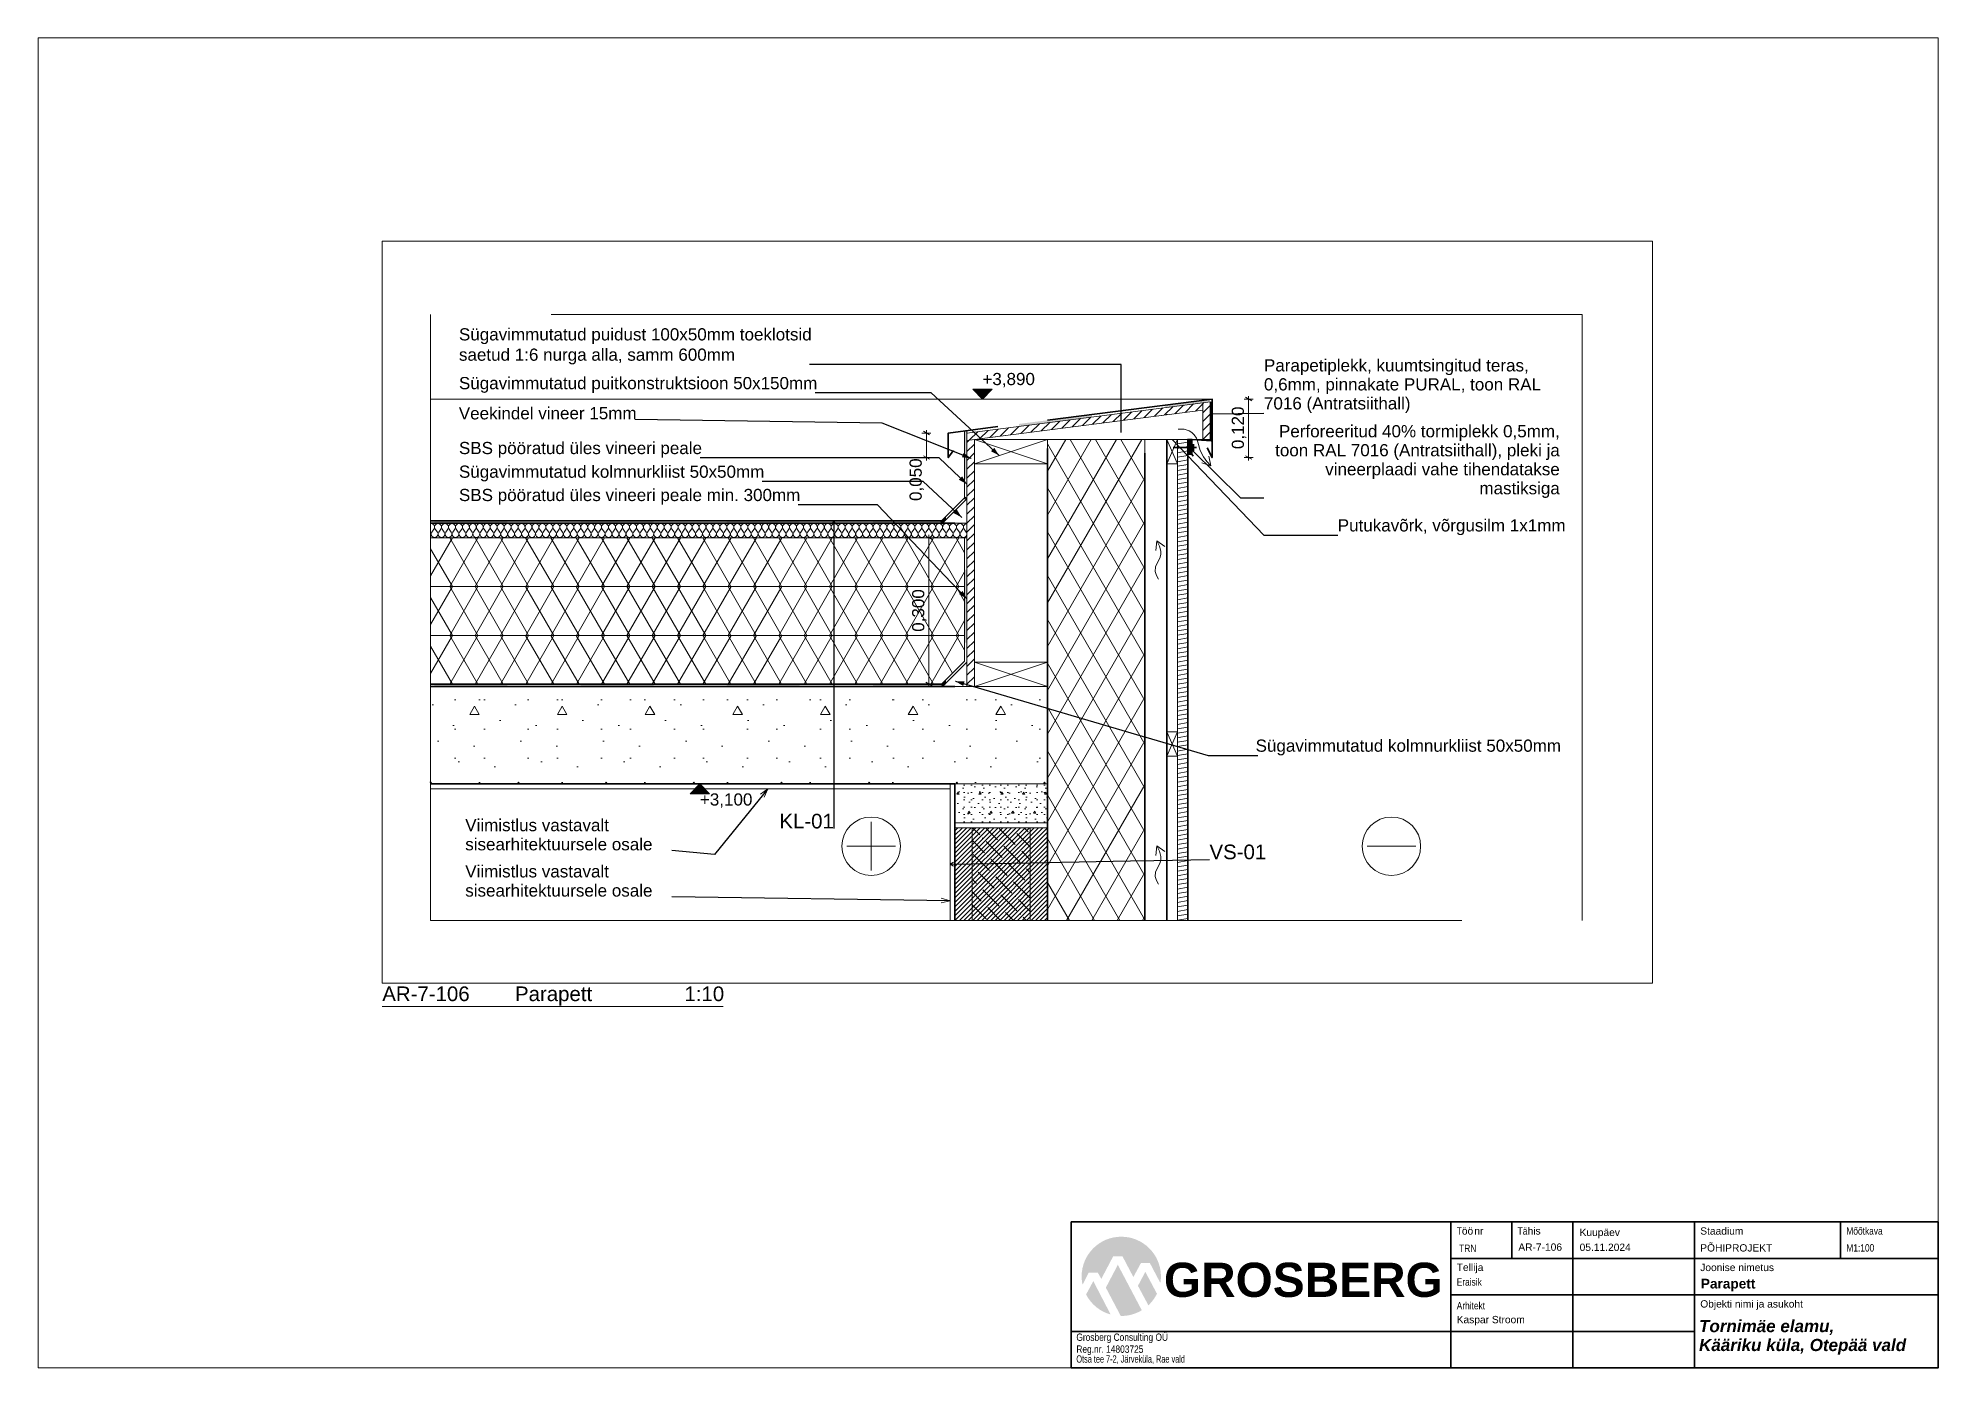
# Paper-space layout 'TRN_PP_AR-7-06_V01_Parapett' of a CAD drawing. Header units: millimetres. Extents: x 20 to 410, y 14 to 287.
# The model-space entities are those that its viewports show. They can reach past a viewport. Long polylines and large blocks are cut down to what shows.
import ezdxf

# ---------------------------------------------------------------- set-up
doc = ezdxf.new("R2010")
doc.units = ezdxf.units.MM
doc.header["$MEASUREMENT"] = 0
doc.linetypes.add('Dashed', pattern=[42.333333, 21.166667, -21.166667])
doc.linetypes.add('Wipeout_Contour', pattern=[1000, 0, -1000])
for name, color, linetype, lineweight in [('0_Pen_No__1', 7, 'Continuous', 13), ('2D Drafting - General_Pen_No__1', 7, 'Continuous', 13), ('2D Drafting - General_Pen_No__2', 8, 'Continuous', 15), ('Annotation - General_Pen_No__1', 7, 'Continuous', 13), ('Annotation - Label_Pen_No__2', 8, 'Continuous', 15), ('Annotation - Text.AR#1_Pen_No__21', 7, 'Continuous', 35), ('Dimensioning - General_Pen_No__1', 7, 'Continuous', 13), ('Drawing & Figure_Pen_No__1', 7, 'Continuous', 13), ('Drawing & Figure_Pen_No__7', 7, 'Continuous', 35), ('LÕIGE_Pen_No__1', 7, 'Continuous', 13), ('New_0_Pen_No__1', 7, 'Continuous', 13), ('New_0_Pen_No__2', 8, 'Continuous', 15), ('New_0_Pen_No__75', 6, 'Continuous', 20), ('New______ _ FILLID_ JOONED.AR_Pen_No__1', 7, 'Continuous', 13), ('New______ _ FILLID_ JOONED.AR_Pen_No__7', 7, 'Continuous', 35), ('New_LÕIGE_Pen_No__1', 7, 'Continuous', 13), ('New_Shell - Roof_Pen_No__1', 7, 'Continuous', 13), ('New_Shell - Roof_Pen_No__21', 7, 'Continuous', 35), ('New_Structural - Bearing_Pen_No__1', 7, 'Continuous', 13), ('New_Structural - Bearing_Pen_No__21', 7, 'Continuous', 35), ('Structural - Bearing_Pen_No__1', 7, 'Continuous', 13), ('Structural - Bearing_Pen_No__27', 7, 'Continuous', 35), ('viirutus_Pen_No__1', 7, 'Continuous', 13)]:
    doc.layers.add(name, color=color, linetype=linetype, lineweight=lineweight)
for name, color, linetype, lineweight, true_color in [('0_Pen_No__61', 7, 'Continuous', 20, 0x6a6a6a), ('Drawing & Figure_Pen_No__109', 7, 'Continuous', 13, 0xb4e4dc), ('Drawing & Figure_Pen_No__69', 7, 'Continuous', 20, 0x71cebe), ('New______ _ FILLID_ JOONED.AR_Pen_No__255', 7, 'Continuous', 13, 0xe8e8e8), ('New_Shell - Roof_Pen_No__102', 7, 'Continuous', 13, 0xcccccc), ('Structural - Bearing_Pen_No__161', 7, 'Continuous', 13, 0x6a6a6a)]:
    doc.layers.add(name, color=color, linetype=linetype, lineweight=lineweight, true_color=true_color)
for name, color, linetype in [('Dimensioning - General', 7, 'Continuous'), ('New_Shell - Roof', 7, 'Continuous'), ('New_Structural - Bearing', 7, 'Continuous'), ('Structural - Bearing', 7, 'Continuous')]:
    doc.layers.add(name, color=color, linetype=linetype)
doc.layers.add('NonPlottable_Drawing & Figure', color=7, linetype='Continuous', plot=False)
doc.styles.add('GENERATED_STYLE_1', font='')
doc.styles.add('GENERATED_STYLE_2', font='')
doc.styles.add('GENERATED_STYLE_3', font='')
doc.styles.add('GENERATED_STYLE_4', font='')
doc.styles.get('GENERATED_STYLE_1').set_extended_font_data('Arial')
doc.styles.get('GENERATED_STYLE_2').set_extended_font_data('Arial Narrow')
doc.styles.get('GENERATED_STYLE_3').set_extended_font_data('Arial', italic=True, bold=True)
doc.styles.get('GENERATED_STYLE_4').set_extended_font_data('Arial', bold=True)
doc.dimstyles.new('GENERATED_STYLE__1', dxfattribs={"dimtxt": 25, "dimasz": 9.5, "dimexe": 0.18, "dimexo": 0.0625, "dimgap": 0, "dimtad": 1, "dimdec": 3, "dimlfac": 0.001, "dimzin": 0, "dimdsep": 46, "dimtxsty": 'GENERATED_STYLE_1', "dimblk": 'ARROWHEAD_2', "dimblk1": 'ARROWHEAD_2', "dimblk2": 'ARROWHEAD_2', "dimcen": 0.09, "dimse1": 1, "dimse2": 1, "dimclrd": 7, "dimclre": 7, "dimclrt": 7, "dimadec": 0, "dimazin": 0, "dimtfac": 1, "dimtdec": 4, "dimtmove": 0, "dimatfit": 3, "dimfxl": 0, "dimtolj": 1, "dimtzin": 0, "dimarcsym": 0})
doc.dimstyles.new('GENERATED_STYLE__2', dxfattribs={"dimtxt": 0.18, "dimasz": 18.24, "dimexe": 0.18, "dimexo": 0.0625, "dimgap": 0, "dimtad": 0, "dimtih": 1, "dimtoh": 1, "dimdec": 4, "dimzin": 0, "dimdsep": 46, "dimcen": 0.09, "dimadec": 0, "dimazin": 0, "dimtfac": 1, "dimtdec": 4, "dimtmove": 0, "dimatfit": 3, "dimldrblk": 'ARROWHEAD_3', "dimfxl": 0, "dimtolj": 1, "dimtzin": 0, "dimarcsym": 0})
doc.dimstyles.new('GENERATED_STYLE__3', dxfattribs={"dimtxt": 0.18, "dimasz": 0.948188, "dimexe": 0.18, "dimexo": 0.0625, "dimgap": 0, "dimtad": 0, "dimtih": 1, "dimtoh": 1, "dimdec": 4, "dimzin": 0, "dimdsep": 46, "dimcen": 0.09, "dimadec": 0, "dimazin": 0, "dimtfac": 1, "dimtdec": 4, "dimtmove": 0, "dimatfit": 3, "dimldrblk": 'ARROWHEAD_5', "dimfxl": 0, "dimtolj": 1, "dimtzin": 0, "dimarcsym": 0})
doc.dimstyles.new('GENERATED_STYLE__4', dxfattribs={"dimtxt": 0.18, "dimasz": 18.24, "dimexe": 0.18, "dimexo": 0.0625, "dimgap": 0, "dimtad": 0, "dimtih": 1, "dimtoh": 1, "dimdec": 4, "dimzin": 0, "dimdsep": 46, "dimcen": 0.09, "dimadec": 0, "dimazin": 0, "dimtfac": 1, "dimtdec": 4, "dimtmove": 0, "dimatfit": 3, "dimldrblk": 'ARROWHEAD_5', "dimfxl": 0, "dimtolj": 1, "dimtzin": 0, "dimarcsym": 0})
doc.dimstyles.new('GENERATED_STYLE__5', dxfattribs={"dimtxt": 0.18, "dimasz": 7.6, "dimexe": 0.18, "dimexo": 0.0625, "dimgap": 0, "dimtad": 0, "dimtih": 1, "dimtoh": 1, "dimdec": 4, "dimzin": 0, "dimdsep": 46, "dimcen": 0.09, "dimadec": 0, "dimazin": 0, "dimtfac": 1, "dimtdec": 4, "dimtmove": 0, "dimatfit": 3, "dimldrblk": 'ARROWHEAD_14', "dimfxl": 0, "dimtolj": 1, "dimtzin": 0, "dimarcsym": 0})
pattern_1 = [(45, (0, 0), (-9.192388, 9.192388), [])]

psp = doc.layouts.new('TRN_PP_AR-7-06_V01_Parapett')

# ---------------------------------------------------------------- texts
at = {"layer": 'Annotation - Text.AR#1_Pen_No__21', "color": 7, "linetype": 'Continuous', "lineweight": 35, "attachment_point": 1}
for s, insert, char_height, line_spacing_factor, style in [('\\A1;{\\pql;\\fArial|b1|i0|c0|p34;\\P\\pql;\\fArial|b0|i0|c0|p34;AR-7-106}', (323.86, 42.19), 1.5, 1.048214, 'GENERATED_STYLE_4'), ('\\A1;{\\pql;\\fArial|b0|i0|c0|p34;K\\fArial|b0|i0|c0|p34;uupäev\\P\\pql;\\fArial|b0|i0|c0|p34;05.11.2024}', (336.44, 42.59), 1.5, 1.222382, 'GENERATED_STYLE_1'), ('\\A1;{\\pql;\\fArial|b1|i0|c0|p34;\\P\\pql;\\fArial|b1|i0|c0|p34;Parapett}', (361.33, 35.82), 2, 1.048371, 'GENERATED_STYLE_4')]:
    psp.add_mtext(s, dxfattribs=dict(at, insert=insert, char_height=char_height, line_spacing_factor=line_spacing_factor, style=style))
at = {"layer": 'Drawing & Figure_Pen_No__1', "color": 7, "lineweight": 13, "char_height": 3, "attachment_point": 1, "style": 'GENERATED_STYLE_1'}
for s, insert in [('\\A1;{\\pql;\\pt0;\\fArial|b0|i0|c0|p34;AR-7-106}', (90.67, 92.31)), ('\\A1;{\\pql;\\pt0;\\fArial|b0|i0|c0|p34;Parapett}', (117.91, 92.31)), ('\\A1;{\\pql;\\pt0;\\fArial|b0|i0|c0|p34;1:10}', (152.69, 92.31))]:
    psp.add_mtext(s, dxfattribs=dict(at, insert=insert))
at = {"layer": 'Drawing & Figure_Pen_No__1', "color": 7, "linetype": 'Continuous', "lineweight": 13, "insert": (360.95, 16.72), "char_height": 2.5, "attachment_point": 7, "line_spacing_factor": 0.931425, "style": 'GENERATED_STYLE_3'}
psp.add_mtext('\\A1;{\\pql;\\fArial|b1|i1|c0|p34;Tornimäe \\fArial|b1|i1|c0|p34;elamu\\fArial|b1|i1|c0|p34;, \\P\\pql;\\fArial|b1|i1|c0|p34;Kääriku küla, Otepää vald}', dxfattribs=at)
at = {"layer": 'Drawing & Figure_Pen_No__69', "color": 123, "linetype": 'Continuous', "lineweight": 20, "true_color": 0x71cebe, "insert": (251.11, 28.49), "char_height": 7.0227, "attachment_point": 7, "style": 'GENERATED_STYLE_4'}
psp.add_mtext('\\A1;{\\pql;\\fArial|b1|i0|c0|p34;GROSBERG}', dxfattribs=at)
at = {"layer": 'Drawing & Figure_Pen_No__7', "color": 7, "linetype": 'Continuous', "lineweight": 35, "char_height": 1.4996, "attachment_point": 7}
for s, insert, style in [('\\A1;{\\pql;\\fArial|b0|i0|c0|p34;his}', (325.76, 41.37), 'GENERATED_STYLE_1'), ('\\A1;{\\pql;\\fArial|b0|i0|c0|p34;Staadium}', (361.2, 41.36), 'GENERATED_STYLE_1'), ('\\A1;{\\pql;\\fArial Narrow|b0|i0|c0|p34;Mõõtkava}', (391.19, 41.36), 'GENERATED_STYLE_2'), ('\\A1;{\\pql;\\fArial Narrow|b0|i0|c0|p34;T}', (311.21, 41.39), 'GENERATED_STYLE_2'), ('\\A1;{\\pql;\\fArial Narrow|b0|i0|c0|p34;TRN}', (311.71, 37.83), 'GENERATED_STYLE_2'), ('\\A1;{\\pql;\\fArial|b0|i0|c0|p34;öö}', (312.27, 41.37), 'GENERATED_STYLE_1'), ('\\A1;{\\pql;\\fArial|b0|i0|c0|p34; nr}', (314.25, 41.39), 'GENERATED_STYLE_1'), ('\\A1;{\\pql;\\fArial Narrow|b0|i0|c0|p34;T}', (323.71, 41.39), 'GENERATED_STYLE_2'), ('\\A1;{\\pql;\\fArial Narrow|b0|i0|c0|p34;ä}', (324.77, 41.36), 'GENERATED_STYLE_2'), ('\\A1;{\\pql;\\fArial|b0|i0|c0|p34;PÕHI\\fArial|b0|i0|c0|p34;PROJEKT}', (361.2, 37.89), 'GENERATED_STYLE_1'), ('\\A1;{\\pql;\\fArial Narrow|b0|i0|c0|p34;M1:100}', (391.19, 37.89), 'GENERATED_STYLE_2'), ('\\A1;{\\pql;\\fArial|b0|i0|c0|p34;Tellija}', (311.21, 33.46), 'GENERATED_STYLE_1'), ('\\A1;{\\pql;\\fArial|b0|i0|c0|p34;Joonise nimetus}', (361.2, 33.87), 'GENERATED_STYLE_1'), ('\\A1;{\\pql;\\fArial Narrow|b0|i0|c0|p34;Eraisik}', (311.21, 30.88), 'GENERATED_STYLE_2'), ('\\A1;{\\pql;\\fArial Narrow|b0|i0|c0|p34;A\\fArial Narrow|b0|i0|c0|p34;rhitekt}', (311.21, 26.01), 'GENERATED_STYLE_2'), ('\\A1;{\\pql;\\fArial|b0|i0|c0|p34;Objekti nimi ja asukoht}', (361.2, 25.96), 'GENERATED_STYLE_1'), ('\\A1;{\\pql;\\fArial|b0|i0|c0|p34;Kaspar Stroom}', (311.21, 22.74), 'GENERATED_STYLE_1'), ('\\A1;{\\pql;\\fArial Narrow|b0|i0|c0|p34;Grosberg Consulting OÜ}', (233.14, 19.12), 'GENERATED_STYLE_2'), ('\\A1;{\\W0.800000x;\\pql;\\fArial Narrow|b0|i0|c0|p34;Otsa tee 7-2, Järveküla, Rae vald}', (233.14, 14.82), 'GENERATED_STYLE_2'), ('\\A1;{\\pql;\\fArial Narrow|b0|i0|c0|p34;Reg.nr. 14803725}', (233.14, 16.67), 'GENERATED_STYLE_2')]:
    psp.add_mtext(s, dxfattribs=dict(at, insert=insert, style=style))

msp = doc.modelspace()

# ---------------------------------------------------------------- texts
at = {"layer": 'Annotation - Label_Pen_No__2', "color": 8, "linetype": 'Continuous', "lineweight": 15, "char_height": 25, "width": 424.01, "attachment_point": 7, "rotation": 0.0003312, "line_spacing_factor": 0.942728, "style": 'GENERATED_STYLE_1'}
for insert in [(1263.4798, 2963.3218), (1263.4803, 2868.4193)]:
    msp.add_mtext('\\A1;{\\pql;\\fArial|b0|i0|c0|p34;Viimistlus\\fArial|b0|i0|c0|p34; vastavalt sisearhitektuursele osale}', dxfattribs=dict(at, insert=insert))
at = {"layer": 'Annotation - Label_Pen_No__2', "color": 8, "linetype": 'Continuous', "lineweight": 15, "insert": (2020.1014, 3008.2345), "char_height": 30, "attachment_point": 9, "style": 'GENERATED_STYLE_1'}
msp.add_mtext('\\A1;{\\pqr;\\fArial|b0|i0|c0|p34;KL\\fArial|b0|i0|c0|p34;-01}', dxfattribs=at)
at = {"layer": 'Annotation - Label_Pen_No__2', "color": 8, "linetype": 'Continuous', "lineweight": 15, "insert": (2791.1381, 2945.0516), "char_height": 30, "attachment_point": 7, "rotation": 0.0003312, "style": 'GENERATED_STYLE_1'}
msp.add_mtext('\\A1;{\\pql;\\fArial|b0|i0|c0|p34;VS-\\fArial|b0|i0|c0|p34;01}', dxfattribs=at)
at = {"layer": 'Dimensioning - General_Pen_No__1', "color": 7, "lineweight": 13, "char_height": 25, "attachment_point": 7, "style": 'GENERATED_STYLE_1'}
for s, insert in [('\\A1;{\\pql;\\fArial|b0|i0|c0|p34;+3,890}', (2325.052, 3914)), ('\\A1;{\\pql;\\fArial|b0|i0|c0|p34;+3,100}', (1745.1377, 3051))]:
    msp.add_mtext(s, dxfattribs=dict(at, insert=insert))
at = {"layer": 'New_0_Pen_No__2', "color": 8, "linetype": 'Continuous', "lineweight": 15, "insert": (1250.557, 3961.11), "char_height": 25, "attachment_point": 7, "line_spacing_factor": 1.000586, "style": 'GENERATED_STYLE_1'}
msp.add_mtext('\\A1;{\\pql;\\fArial|b0|i0|c0|p34;Sügavimmutatud puidust 100x50mm toeklotsid\\P\\pql;\\fArial|b0|i0|c0|p34;saetud 1:6 nurga alla, samm 600mm}', dxfattribs=at)
at = {"layer": 'New_0_Pen_No__2', "color": 8, "linetype": 'Continuous', "lineweight": 15, "char_height": 25, "width": 607.23923, "style": 'GENERATED_STYLE_1'}
for s, insert, attachment_point, line_spacing_factor in [('\\A1;{\\pql;\\fArial|b0|i0|c0|p34;Parapetiplekk, kuumtsingitud teras, 0,6mm, pinnakate PURAL, toon RAL 7016 (Antratsiithall)\\fArial|b0|i0|c0|p34;\\C1; }', (2902.9493, 3861.1843), 7, 0.935751), ('\\A1;{\\pqr;\\fArial|b0|i0|c0|p34;Perforeeritud 40% tormiplekk 0,5mm,\\fArial|b0|i0|c0|p34;\\C1; \\fArial|b0|i0|c0|p34;\\C8;toon RAL 7016 (Antratsiithall), pleki ja vineerplaadi vahe tihendatakse mastiksiga }', (3510.1886, 3686.9963), 9, 0.935745)]:
    msp.add_mtext(s, dxfattribs=dict(at, insert=insert, attachment_point=attachment_point, line_spacing_factor=line_spacing_factor))
at = {"layer": 'New_0_Pen_No__2', "color": 8, "linetype": 'Continuous', "lineweight": 15, "char_height": 25, "style": 'GENERATED_STYLE_1'}
for s, insert, attachment_point in [('\\A1;{\\pql;\\fArial|b0|i0|c0|p34;Sügavimmutatud \\fArial|b0|i0|c0|p34;puitkonstruktsioon 50x150mm}', (1250.557, 3902.7208), 7), ('\\A1;{\\pql;\\fArial|b0|i0|c0|p34;SBS pööratud üles vineeri peale}', (1250.557, 3769.484), 7), ('\\A1;{\\pql;\\fArial|b0|i0|c0|p34;Sügavimmutatud kolmnurkliist 50x50mm}', (1250.557, 3720.9205), 7), ('\\A1;{\\pql;\\fArial|b0|i0|c0|p34;SBS pööratud üles vineeri peale \\fArial|b0|i0|c0|p34;min. 300mm}', (1250.557, 3673.0806), 7), ('\\A1;{\\pql;\\fArial|b0|i0|c0|p34;Putukavõrk, võrgusilm 1x1mm}', (3054.4048, 3610.7097), 7), ('\\A1;{\\pqr;\\fArial|b0|i0|c0|p34;Sügavimmutatud kolmnurkliist 50x50mm}', (3512.6908, 3158.5326), 9)]:
    msp.add_mtext(s, dxfattribs=dict(at, insert=insert, attachment_point=attachment_point))
at = {"layer": 'New_0_Pen_No__2', "color": 8, "linetype": 'Continuous', "lineweight": 15, "insert": (1250.3122, 3847.8262), "char_height": 25, "attachment_point": 7, "rotation": 0.0711895, "style": 'GENERATED_STYLE_1'}
msp.add_mtext('\\A1;{\\pql;\\fArial|b0|i0|c0|p34;Veekindel vineer 15mm}', dxfattribs=at)

# ---------------------------------------------------------------- blocks, each defined once
blk = doc.blocks.new('*X1')
at = {"layer": 'New_Shell - Roof_Pen_No__1', "color": 7, "linetype": 'Continuous', "lineweight": 13}
for p, q in [((1193.4, 3634.3), (1192.5, 3634.2)), ((1195.3, 3634), (1193.4, 3634.3)), ((1197.1, 3633.2), (1195.3, 3634)), ((1198.7, 3632), (1197.1, 3633.2)), ((1199.8, 3630.3), (1198.7, 3632)), ((1200.4, 3628.5), (1199.8, 3630.3)), ((1200.5, 3626.5), (1200.4, 3628.5)), ((1200.7, 3628.5), (1200.6, 3626.5)), ((1201.3, 3630.3), (1200.7, 3628.5)), ((1202.4, 3632), (1201.3, 3630.3)), ((1203.9, 3633.2), (1202.4, 3632)), ((1205.7, 3634), (1203.9, 3633.2)), ((1207.7, 3634.3), (1205.7, 3634)), ((1209.6, 3634), (1207.7, 3634.3)), ((1211.4, 3633.2), (1209.6, 3634)), ((1212.9, 3632), (1211.4, 3633.2)), ((1214.1, 3630.3), (1212.9, 3632)), ((1214.7, 3628.5), (1214.1, 3630.3)), ((1214.8, 3626.5), (1214.7, 3628.5)), ((1214.9, 3628.5), (1214.8, 3626.5)), ((1215.6, 3630.3), (1214.9, 3628.5)), ((1216.7, 3632), (1215.6, 3630.3)), ((1218.2, 3633.2), (1216.7, 3632)), ((1220, 3634), (1218.2, 3633.2)), ((1222, 3634.3), (1220, 3634)), ((1223.9, 3634), (1222, 3634.3)), ((1225.7, 3633.2), (1223.9, 3634)), ((1227.2, 3632), (1225.7, 3633.2)), ((1228.4, 3630.3), (1227.2, 3632)), ((1229, 3628.5), (1228.4, 3630.3)), ((1229.1, 3626.5), (1229, 3628.5)), ((1229.2, 3628.5), (1229.1, 3626.5)), ((1229.9, 3630.3), (1229.2, 3628.5)), ((1231, 3632), (1229.9, 3630.3)), ((1232.5, 3633.2), (1231, 3632)), ((1234.3, 3634), (1232.5, 3633.2)), ((1236.2, 3634.3), (1234.3, 3634)), ((1238.2, 3634), (1236.2, 3634.3)), ((1240, 3633.2), (1238.2, 3634)), ((1241.5, 3632), (1240, 3633.2)), ((1242.6, 3630.3), (1241.5, 3632)), ((1243.3, 3628.5), (1242.6, 3630.3)), ((1243.4, 3626.5), (1243.3, 3628.5)), ((1243.5, 3628.5), (1243.4, 3626.5)), ((1244.1, 3630.3), (1243.5, 3628.5)), ((1245.3, 3632), (1244.1, 3630.3)), ((1246.8, 3633.2), (1245.3, 3632)), ((1248.6, 3634), (1246.8, 3633.2)), ((1250.5, 3634.3), (1248.6, 3634)), ((1252.5, 3634), (1250.5, 3634.3)), ((1254.3, 3633.2), (1252.5, 3634)), ((1255.8, 3632), (1254.3, 3633.2)), ((1256.9, 3630.3), (1255.8, 3632)), ((1257.6, 3628.5), (1256.9, 3630.3)), ((1257.6, 3626.5), (1257.6, 3628.5)), ((1257.8, 3628.5), (1257.7, 3626.5)), ((1258.4, 3630.3), (1257.8, 3628.5)), ((1259.5, 3632), (1258.4, 3630.3)), ((1261.1, 3633.2), (1259.5, 3632)), ((1262.9, 3634), (1261.1, 3633.2)), ((1264.8, 3634.3), (1262.9, 3634)), ((1266.8, 3634), (1264.8, 3634.3)), ((1268.6, 3633.2), (1266.8, 3634)), ((1270.1, 3632), (1268.6, 3633.2)), ((1271.2, 3630.3), (1270.1, 3632)), ((1271.8, 3628.5), (1271.2, 3630.3)), ((1271.9, 3626.5), (1271.8, 3628.5)), ((1272.1, 3628.5), (1272, 3626.5)), ((1272.7, 3630.3), (1272.1, 3628.5)), ((1273.8, 3632), (1272.7, 3630.3)), ((1275.3, 3633.2), (1273.8, 3632)), ((1277.2, 3634), (1275.3, 3633.2)), ((1279.1, 3634.3), (1277.2, 3634)), ((1281.1, 3634), (1279.1, 3634.3)), ((1282.9, 3633.2), (1281.1, 3634)), ((1284.4, 3632), (1282.9, 3633.2)), ((1285.5, 3630.3), (1284.4, 3632)), ((1286.1, 3628.5), (1285.5, 3630.3)), ((1286.2, 3626.5), (1286.1, 3628.5)), ((1286.4, 3628.5), (1286.3, 3626.5)), ((1287, 3630.3), (1286.4, 3628.5)), ((1288.1, 3632), (1287, 3630.3)), ((1289.6, 3633.2), (1288.1, 3632)), ((1291.4, 3634), (1289.6, 3633.2)), ((1293.4, 3634.3), (1291.4, 3634)), ((1295.3, 3634), (1293.4, 3634.3)), ((1297.1, 3633.2), (1295.3, 3634)), ((1298.7, 3632), (1297.1, 3633.2)), ((1299.8, 3630.3), (1298.7, 3632)), ((1300.4, 3628.5), (1299.8, 3630.3)), ((1300.5, 3626.5), (1300.4, 3628.5)), ((1300.7, 3628.5), (1300.6, 3626.5)), ((1301.3, 3630.3), (1300.7, 3628.5)), ((1302.4, 3632), (1301.3, 3630.3)), ((1303.9, 3633.2), (1302.4, 3632)), ((1305.7, 3634), (1303.9, 3633.2)), ((1307.7, 3634.3), (1305.7, 3634)), ((1309.6, 3634), (1307.7, 3634.3)), ((1311.4, 3633.2), (1309.6, 3634)), ((1312.9, 3632), (1311.4, 3633.2)), ((1314.1, 3630.3), (1312.9, 3632)), ((1314.7, 3628.5), (1314.1, 3630.3)), ((1314.8, 3626.5), (1314.7, 3628.5)), ((1314.9, 3628.5), (1314.8, 3626.5)), ((1315.6, 3630.3), (1314.9, 3628.5)), ((1316.7, 3632), (1315.6, 3630.3)), ((1318.2, 3633.2), (1316.7, 3632)), ((1320, 3634), (1318.2, 3633.2)), ((1322, 3634.3), (1320, 3634)), ((1323.9, 3634), (1322, 3634.3)), ((1325.7, 3633.2), (1323.9, 3634)), ((1327.2, 3632), (1325.7, 3633.2)), ((1328.4, 3630.3), (1327.2, 3632)), ((1329, 3628.5), (1328.4, 3630.3)), ((1329.1, 3626.5), (1329, 3628.5)), ((1329.2, 3628.5), (1329.1, 3626.5)), ((1329.9, 3630.3), (1329.2, 3628.5)), ((1331, 3632), (1329.9, 3630.3)), ((1332.5, 3633.2), (1331, 3632)), ((1334.3, 3634), (1332.5, 3633.2)), ((1336.2, 3634.3), (1334.3, 3634)), ((1338.2, 3634), (1336.2, 3634.3)), ((1340, 3633.2), (1338.2, 3634)), ((1341.5, 3632), (1340, 3633.2)), ((1342.6, 3630.3), (1341.5, 3632)), ((1343.3, 3628.5), (1342.6, 3630.3)), ((1343.4, 3626.5), (1343.3, 3628.5)), ((1343.5, 3628.5), (1343.4, 3626.5)), ((1344.1, 3630.3), (1343.5, 3628.5)), ((1345.3, 3632), (1344.1, 3630.3)), ((1346.8, 3633.2), (1345.3, 3632)), ((1348.6, 3634), (1346.8, 3633.2)), ((1350.5, 3634.3), (1348.6, 3634)), ((1352.5, 3634), (1350.5, 3634.3)), ((1354.3, 3633.2), (1352.5, 3634)), ((1355.8, 3632), (1354.3, 3633.2)), ((1356.9, 3630.3), (1355.8, 3632)), ((1357.6, 3628.5), (1356.9, 3630.3)), ((1357.6, 3626.5), (1357.6, 3628.5)), ((1357.8, 3628.5), (1357.7, 3626.5)), ((1358.4, 3630.3), (1357.8, 3628.5)), ((1359.5, 3632), (1358.4, 3630.3)), ((1361.1, 3633.2), (1359.5, 3632)), ((1362.9, 3634), (1361.1, 3633.2)), ((1364.8, 3634.3), (1362.9, 3634)), ((1366.8, 3634), (1364.8, 3634.3)), ((1368.6, 3633.2), (1366.8, 3634)), ((1370.1, 3632), (1368.6, 3633.2)), ((1371.2, 3630.3), (1370.1, 3632)), ((1371.8, 3628.5), (1371.2, 3630.3)), ((1371.9, 3626.5), (1371.8, 3628.5)), ((1372.1, 3628.5), (1372, 3626.5)), ((1372.7, 3630.3), (1372.1, 3628.5)), ((1373.8, 3632), (1372.7, 3630.3)), ((1375.3, 3633.2), (1373.8, 3632)), ((1377.2, 3634), (1375.3, 3633.2)), ((1379.1, 3634.3), (1377.2, 3634)), ((1381.1, 3634), (1379.1, 3634.3)), ((1382.9, 3633.2), (1381.1, 3634)), ((1384.4, 3632), (1382.9, 3633.2)), ((1385.5, 3630.3), (1384.4, 3632)), ((1386.1, 3628.5), (1385.5, 3630.3)), ((1386.2, 3626.5), (1386.1, 3628.5)), ((1386.4, 3628.5), (1386.3, 3626.5)), ((1387, 3630.3), (1386.4, 3628.5)), ((1388.1, 3632), (1387, 3630.3)), ((1389.6, 3633.2), (1388.1, 3632)), ((1391.4, 3634), (1389.6, 3633.2)), ((1393.4, 3634.3), (1391.4, 3634)), ((1395.3, 3634), (1393.4, 3634.3)), ((1397.1, 3633.2), (1395.3, 3634)), ((1398.7, 3632), (1397.1, 3633.2)), ((1399.8, 3630.3), (1398.7, 3632)), ((1400.4, 3628.5), (1399.8, 3630.3)), ((1400.5, 3626.5), (1400.4, 3628.5)), ((1400.7, 3628.5), (1400.6, 3626.5)), ((1401.3, 3630.3), (1400.7, 3628.5)), ((1402.4, 3632), (1401.3, 3630.3)), ((1403.9, 3633.2), (1402.4, 3632)), ((1405.7, 3634), (1403.9, 3633.2)), ((1407.7, 3634.3), (1405.7, 3634)), ((1409.6, 3634), (1407.7, 3634.3)), ((1411.4, 3633.2), (1409.6, 3634)), ((1412.9, 3632), (1411.4, 3633.2)), ((1414.1, 3630.3), (1412.9, 3632)), ((1414.7, 3628.5), (1414.1, 3630.3)), ((1414.8, 3626.5), (1414.7, 3628.5)), ((1414.9, 3628.5), (1414.8, 3626.5)), ((1415.6, 3630.3), (1414.9, 3628.5)), ((1416.7, 3632), (1415.6, 3630.3)), ((1418.2, 3633.2), (1416.7, 3632)), ((1420, 3634), (1418.2, 3633.2)), ((1422, 3634.3), (1420, 3634)), ((1423.9, 3634), (1422, 3634.3)), ((1425.7, 3633.2), (1423.9, 3634)), ((1427.2, 3632), (1425.7, 3633.2)), ((1428.4, 3630.3), (1427.2, 3632)), ((1429, 3628.5), (1428.4, 3630.3)), ((1429.1, 3626.5), (1429, 3628.5)), ((1429.2, 3628.5), (1429.1, 3626.5)), ((1429.9, 3630.3), (1429.2, 3628.5)), ((1431, 3632), (1429.9, 3630.3)), ((1432.5, 3633.2), (1431, 3632)), ((1434.3, 3634), (1432.5, 3633.2)), ((1436.2, 3634.3), (1434.3, 3634)), ((1438.2, 3634), (1436.2, 3634.3)), ((1440, 3633.2), (1438.2, 3634)), ((1441.5, 3632), (1440, 3633.2)), ((1442.6, 3630.3), (1441.5, 3632)), ((1443.3, 3628.5), (1442.6, 3630.3)), ((1443.4, 3626.5), (1443.3, 3628.5)), ((1443.5, 3628.5), (1443.4, 3626.5)), ((1444.1, 3630.3), (1443.5, 3628.5)), ((1445.3, 3632), (1444.1, 3630.3)), ((1446.8, 3633.2), (1445.3, 3632)), ((1448.6, 3634), (1446.8, 3633.2)), ((1450.5, 3634.3), (1448.6, 3634)), ((1452.5, 3634), (1450.5, 3634.3)), ((1454.3, 3633.2), (1452.5, 3634)), ((1455.8, 3632), (1454.3, 3633.2)), ((1456.9, 3630.3), (1455.8, 3632)), ((1457.6, 3628.5), (1456.9, 3630.3)), ((1457.6, 3626.5), (1457.6, 3628.5)), ((1457.8, 3628.5), (1457.7, 3626.5)), ((1458.4, 3630.3), (1457.8, 3628.5)), ((1459.5, 3632), (1458.4, 3630.3)), ((1461.1, 3633.2), (1459.5, 3632)), ((1462.9, 3634), (1461.1, 3633.2)), ((1464.8, 3634.3), (1462.9, 3634)), ((1466.8, 3634), (1464.8, 3634.3)), ((1468.6, 3633.2), (1466.8, 3634)), ((1470.1, 3632), (1468.6, 3633.2)), ((1471.2, 3630.3), (1470.1, 3632)), ((1471.8, 3628.5), (1471.2, 3630.3)), ((1471.9, 3626.5), (1471.8, 3628.5)), ((1472.1, 3628.5), (1472, 3626.5)), ((1472.7, 3630.3), (1472.1, 3628.5)), ((1473.8, 3632), (1472.7, 3630.3)), ((1475.3, 3633.2), (1473.8, 3632)), ((1477.2, 3634), (1475.3, 3633.2)), ((1479.1, 3634.3), (1477.2, 3634)), ((1481.1, 3634), (1479.1, 3634.3)), ((1482.9, 3633.2), (1481.1, 3634)), ((1484.4, 3632), (1482.9, 3633.2)), ((1485.5, 3630.3), (1484.4, 3632)), ((1486.1, 3628.5), (1485.5, 3630.3)), ((1486.2, 3626.5), (1486.1, 3628.5)), ((1486.4, 3628.5), (1486.3, 3626.5)), ((1487, 3630.3), (1486.4, 3628.5)), ((1488.1, 3632), (1487, 3630.3)), ((1489.6, 3633.2), (1488.1, 3632)), ((1491.4, 3634), (1489.6, 3633.2)), ((1493.4, 3634.3), (1491.4, 3634)), ((1495.3, 3634), (1493.4, 3634.3)), ((1497.1, 3633.2), (1495.3, 3634)), ((1498.7, 3632), (1497.1, 3633.2)), ((1499.8, 3630.3), (1498.7, 3632)), ((1500.4, 3628.5), (1499.8, 3630.3)), ((1500.5, 3626.5), (1500.4, 3628.5)), ((1500.7, 3628.5), (1500.6, 3626.5)), ((1501.3, 3630.3), (1500.7, 3628.5)), ((1502.4, 3632), (1501.3, 3630.3)), ((1503.9, 3633.2), (1502.4, 3632)), ((1505.7, 3634), (1503.9, 3633.2)), ((1507.7, 3634.3), (1505.7, 3634)), ((1509.6, 3634), (1507.7, 3634.3)), ((1511.4, 3633.2), (1509.6, 3634)), ((1512.9, 3632), (1511.4, 3633.2)), ((1514.1, 3630.3), (1512.9, 3632)), ((1514.7, 3628.5), (1514.1, 3630.3)), ((1514.8, 3626.5), (1514.7, 3628.5)), ((1514.9, 3628.5), (1514.8, 3626.5)), ((1515.6, 3630.3), (1514.9, 3628.5)), ((1516.7, 3632), (1515.6, 3630.3)), ((1518.2, 3633.2), (1516.7, 3632)), ((1520, 3634), (1518.2, 3633.2)), ((1522, 3634.3), (1520, 3634)), ((1523.9, 3634), (1522, 3634.3)), ((1525.7, 3633.2), (1523.9, 3634)), ((1527.2, 3632), (1525.7, 3633.2)), ((1528.4, 3630.3), (1527.2, 3632)), ((1529, 3628.5), (1528.4, 3630.3)), ((1529.1, 3626.5), (1529, 3628.5)), ((1529.2, 3628.5), (1529.1, 3626.5)), ((1529.9, 3630.3), (1529.2, 3628.5)), ((1531, 3632), (1529.9, 3630.3)), ((1532.5, 3633.2), (1531, 3632)), ((1534.3, 3634), (1532.5, 3633.2)), ((1536.2, 3634.3), (1534.3, 3634)), ((1538.2, 3634), (1536.2, 3634.3)), ((1540, 3633.2), (1538.2, 3634)), ((1541.5, 3632), (1540, 3633.2)), ((1542.6, 3630.3), (1541.5, 3632)), ((1543.3, 3628.5), (1542.6, 3630.3)), ((1543.4, 3626.5), (1543.3, 3628.5)), ((1543.5, 3628.5), (1543.4, 3626.5)), ((1544.1, 3630.3), (1543.5, 3628.5)), ((1545.3, 3632), (1544.1, 3630.3)), ((1546.8, 3633.2), (1545.3, 3632)), ((1548.6, 3634), (1546.8, 3633.2)), ((1550.5, 3634.3), (1548.6, 3634)), ((1552.5, 3634), (1550.5, 3634.3)), ((1554.3, 3633.2), (1552.5, 3634)), ((1555.8, 3632), (1554.3, 3633.2)), ((1556.9, 3630.3), (1555.8, 3632)), ((1557.6, 3628.5), (1556.9, 3630.3)), ((1557.6, 3626.5), (1557.6, 3628.5)), ((1557.8, 3628.5), (1557.7, 3626.5)), ((1558.4, 3630.3), (1557.8, 3628.5)), ((1559.5, 3632), (1558.4, 3630.3)), ((1561.1, 3633.2), (1559.5, 3632)), ((1562.9, 3634), (1561.1, 3633.2)), ((1564.8, 3634.3), (1562.9, 3634)), ((1566.8, 3634), (1564.8, 3634.3)), ((1568.6, 3633.2), (1566.8, 3634)), ((1570.1, 3632), (1568.6, 3633.2)), ((1571.2, 3630.3), (1570.1, 3632)), ((1571.8, 3628.5), (1571.2, 3630.3)), ((1571.9, 3626.5), (1571.8, 3628.5)), ((1572.1, 3628.5), (1572, 3626.5)), ((1572.7, 3630.3), (1572.1, 3628.5)), ((1573.8, 3632), (1572.7, 3630.3)), ((1575.3, 3633.2), (1573.8, 3632)), ((1577.2, 3634), (1575.3, 3633.2)), ((1579.1, 3634.3), (1577.2, 3634)), ((1581.1, 3634), (1579.1, 3634.3)), ((1582.9, 3633.2), (1581.1, 3634)), ((1584.4, 3632), (1582.9, 3633.2)), ((1585.5, 3630.3), (1584.4, 3632)), ((1586.1, 3628.5), (1585.5, 3630.3)), ((1586.2, 3626.5), (1586.1, 3628.5)), ((1586.4, 3628.5), (1586.3, 3626.5)), ((1587, 3630.3), (1586.4, 3628.5)), ((1588.1, 3632), (1587, 3630.3)), ((1589.6, 3633.2), (1588.1, 3632)), ((1591.4, 3634), (1589.6, 3633.2)), ((1593.4, 3634.3), (1591.4, 3634)), ((1595.3, 3634), (1593.4, 3634.3)), ((1597.1, 3633.2), (1595.3, 3634)), ((1598.7, 3632), (1597.1, 3633.2)), ((1599.8, 3630.3), (1598.7, 3632)), ((1600.4, 3628.5), (1599.8, 3630.3)), ((1600.5, 3626.5), (1600.4, 3628.5)), ((1600.7, 3628.5), (1600.6, 3626.5)), ((1601.3, 3630.3), (1600.7, 3628.5)), ((1602.4, 3632), (1601.3, 3630.3)), ((1603.9, 3633.2), (1602.4, 3632)), ((1605.7, 3634), (1603.9, 3633.2)), ((1607.7, 3634.3), (1605.7, 3634)), ((1609.6, 3634), (1607.7, 3634.3)), ((1611.4, 3633.2), (1609.6, 3634)), ((1612.9, 3632), (1611.4, 3633.2)), ((1614.1, 3630.3), (1612.9, 3632)), ((1614.7, 3628.5), (1614.1, 3630.3)), ((1614.8, 3626.5), (1614.7, 3628.5)), ((1614.9, 3628.5), (1614.8, 3626.5)), ((1615.6, 3630.3), (1614.9, 3628.5)), ((1616.7, 3632), (1615.6, 3630.3)), ((1618.2, 3633.2), (1616.7, 3632)), ((1620, 3634), (1618.2, 3633.2)), ((1622, 3634.3), (1620, 3634)), ((1623.9, 3634), (1622, 3634.3)), ((1625.7, 3633.2), (1623.9, 3634)), ((1627.2, 3632), (1625.7, 3633.2)), ((1628.4, 3630.3), (1627.2, 3632)), ((1629, 3628.5), (1628.4, 3630.3)), ((1629.1, 3626.5), (1629, 3628.5)), ((1629.2, 3628.5), (1629.1, 3626.5)), ((1629.9, 3630.3), (1629.2, 3628.5)), ((1631, 3632), (1629.9, 3630.3)), ((1632.5, 3633.2), (1631, 3632)), ((1634.3, 3634), (1632.5, 3633.2)), ((1636.2, 3634.3), (1634.3, 3634)), ((1638.2, 3634), (1636.2, 3634.3)), ((1640, 3633.2), (1638.2, 3634)), ((1641.5, 3632), (1640, 3633.2)), ((1642.6, 3630.3), (1641.5, 3632)), ((1643.3, 3628.5), (1642.6, 3630.3)), ((1643.4, 3626.5), (1643.3, 3628.5)), ((1643.5, 3628.5), (1643.4, 3626.5)), ((1644.1, 3630.3), (1643.5, 3628.5)), ((1645.3, 3632), (1644.1, 3630.3)), ((1646.8, 3633.2), (1645.3, 3632)), ((1648.6, 3634), (1646.8, 3633.2)), ((1650.5, 3634.3), (1648.6, 3634)), ((1652.5, 3634), (1650.5, 3634.3)), ((1654.3, 3633.2), (1652.5, 3634)), ((1655.8, 3632), (1654.3, 3633.2)), ((1656.9, 3630.3), (1655.8, 3632)), ((1657.6, 3628.5), (1656.9, 3630.3)), ((1657.6, 3626.5), (1657.6, 3628.5)), ((1657.8, 3628.5), (1657.7, 3626.5)), ((1658.4, 3630.3), (1657.8, 3628.5)), ((1659.5, 3632), (1658.4, 3630.3)), ((1661.1, 3633.2), (1659.5, 3632)), ((1662.9, 3634), (1661.1, 3633.2)), ((1664.8, 3634.3), (1662.9, 3634)), ((1666.8, 3634), (1664.8, 3634.3)), ((1668.6, 3633.2), (1666.8, 3634)), ((1670.1, 3632), (1668.6, 3633.2)), ((1671.2, 3630.3), (1670.1, 3632)), ((1671.8, 3628.5), (1671.2, 3630.3)), ((1671.9, 3626.5), (1671.8, 3628.5)), ((1672.1, 3628.5), (1672, 3626.5)), ((1672.7, 3630.3), (1672.1, 3628.5)), ((1673.8, 3632), (1672.7, 3630.3)), ((1675.3, 3633.2), (1673.8, 3632)), ((1677.2, 3634), (1675.3, 3633.2)), ((1679.1, 3634.3), (1677.2, 3634)), ((1681.1, 3634), (1679.1, 3634.3)), ((1682.9, 3633.2), (1681.1, 3634)), ((1684.4, 3632), (1682.9, 3633.2)), ((1685.5, 3630.3), (1684.4, 3632)), ((1686.1, 3628.5), (1685.5, 3630.3)), ((1686.2, 3626.5), (1686.1, 3628.5)), ((1686.4, 3628.5), (1686.3, 3626.5)), ((1687, 3630.3), (1686.4, 3628.5)), ((1688.1, 3632), (1687, 3630.3)), ((1689.6, 3633.2), (1688.1, 3632)), ((1691.4, 3634), (1689.6, 3633.2)), ((1693.4, 3634.3), (1691.4, 3634)), ((1695.3, 3634), (1693.4, 3634.3)), ((1697.1, 3633.2), (1695.3, 3634)), ((1698.7, 3632), (1697.1, 3633.2)), ((1699.8, 3630.3), (1698.7, 3632)), ((1700.4, 3628.5), (1699.8, 3630.3)), ((1700.5, 3626.5), (1700.4, 3628.5)), ((1700.7, 3628.5), (1700.6, 3626.5)), ((1701.3, 3630.3), (1700.7, 3628.5)), ((1702.4, 3632), (1701.3, 3630.3)), ((1703.9, 3633.2), (1702.4, 3632)), ((1705.7, 3634), (1703.9, 3633.2)), ((1707.7, 3634.3), (1705.7, 3634)), ((1709.6, 3634), (1707.7, 3634.3)), ((1711.4, 3633.2), (1709.6, 3634)), ((1712.9, 3632), (1711.4, 3633.2)), ((1714.1, 3630.3), (1712.9, 3632)), ((1714.7, 3628.5), (1714.1, 3630.3)), ((1714.8, 3626.5), (1714.7, 3628.5)), ((1714.9, 3628.5), (1714.8, 3626.5)), ((1715.6, 3630.3), (1714.9, 3628.5)), ((1716.7, 3632), (1715.6, 3630.3)), ((1718.2, 3633.2), (1716.7, 3632)), ((1720, 3634), (1718.2, 3633.2)), ((1722, 3634.3), (1720, 3634)), ((1723.9, 3634), (1722, 3634.3)), ((1725.7, 3633.2), (1723.9, 3634)), ((1727.2, 3632), (1725.7, 3633.2)), ((1728.4, 3630.3), (1727.2, 3632)), ((1729, 3628.5), (1728.4, 3630.3)), ((1729.1, 3626.5), (1729, 3628.5)), ((1729.2, 3628.5), (1729.1, 3626.5)), ((1729.9, 3630.3), (1729.2, 3628.5)), ((1731, 3632), (1729.9, 3630.3)), ((1732.5, 3633.2), (1731, 3632)), ((1734.3, 3634), (1732.5, 3633.2)), ((1736.2, 3634.3), (1734.3, 3634)), ((1738.2, 3634), (1736.2, 3634.3)), ((1740, 3633.2), (1738.2, 3634)), ((1741.5, 3632), (1740, 3633.2)), ((1742.6, 3630.3), (1741.5, 3632)), ((1743.3, 3628.5), (1742.6, 3630.3)), ((1743.4, 3626.5), (1743.3, 3628.5)), ((1743.5, 3628.5), (1743.4, 3626.5)), ((1744.1, 3630.3), (1743.5, 3628.5)), ((1745.3, 3632), (1744.1, 3630.3)), ((1746.8, 3633.2), (1745.3, 3632)), ((1748.6, 3634), (1746.8, 3633.2)), ((1750.5, 3634.3), (1748.6, 3634)), ((1752.5, 3634), (1750.5, 3634.3)), ((1754.3, 3633.2), (1752.5, 3634)), ((1755.8, 3632), (1754.3, 3633.2)), ((1756.9, 3630.3), (1755.8, 3632)), ((1757.6, 3628.5), (1756.9, 3630.3)), ((1757.6, 3626.5), (1757.6, 3628.5)), ((1757.8, 3628.5), (1757.7, 3626.5)), ((1758.4, 3630.3), (1757.8, 3628.5)), ((1759.5, 3632), (1758.4, 3630.3)), ((1761.1, 3633.2), (1759.5, 3632)), ((1762.9, 3634), (1761.1, 3633.2)), ((1764.8, 3634.3), (1762.9, 3634)), ((1766.8, 3634), (1764.8, 3634.3)), ((1768.6, 3633.2), (1766.8, 3634)), ((1770.1, 3632), (1768.6, 3633.2)), ((1771.2, 3630.3), (1770.1, 3632)), ((1771.8, 3628.5), (1771.2, 3630.3)), ((1771.9, 3626.5), (1771.8, 3628.5)), ((1772.1, 3628.5), (1772, 3626.5)), ((1772.7, 3630.3), (1772.1, 3628.5)), ((1773.8, 3632), (1772.7, 3630.3)), ((1775.3, 3633.2), (1773.8, 3632)), ((1777.2, 3634), (1775.3, 3633.2)), ((1779.1, 3634.3), (1777.2, 3634)), ((1781.1, 3634), (1779.1, 3634.3)), ((1782.9, 3633.2), (1781.1, 3634)), ((1784.4, 3632), (1782.9, 3633.2)), ((1785.5, 3630.3), (1784.4, 3632)), ((1786.1, 3628.5), (1785.5, 3630.3)), ((1786.2, 3626.5), (1786.1, 3628.5)), ((1786.4, 3628.5), (1786.3, 3626.5)), ((1787, 3630.3), (1786.4, 3628.5)), ((1788.1, 3632), (1787, 3630.3)), ((1789.6, 3633.2), (1788.1, 3632)), ((1791.4, 3634), (1789.6, 3633.2)), ((1793.4, 3634.3), (1791.4, 3634)), ((1795.3, 3634), (1793.4, 3634.3)), ((1797.1, 3633.2), (1795.3, 3634)), ((1798.7, 3632), (1797.1, 3633.2)), ((1799.8, 3630.3), (1798.7, 3632)), ((1800.4, 3628.5), (1799.8, 3630.3)), ((1800.5, 3626.5), (1800.4, 3628.5)), ((1800.7, 3628.5), (1800.6, 3626.5)), ((1801.3, 3630.3), (1800.7, 3628.5)), ((1802.4, 3632), (1801.3, 3630.3)), ((1803.9, 3633.2), (1802.4, 3632)), ((1805.7, 3634), (1803.9, 3633.2)), ((1807.7, 3634.3), (1805.7, 3634)), ((1809.6, 3634), (1807.7, 3634.3)), ((1811.4, 3633.2), (1809.6, 3634)), ((1812.9, 3632), (1811.4, 3633.2)), ((1814.1, 3630.3), (1812.9, 3632)), ((1814.7, 3628.5), (1814.1, 3630.3)), ((1814.8, 3626.5), (1814.7, 3628.5)), ((1814.9, 3628.5), (1814.8, 3626.5)), ((1815.6, 3630.3), (1814.9, 3628.5)), ((1816.7, 3632), (1815.6, 3630.3)), ((1818.2, 3633.2), (1816.7, 3632)), ((1820, 3634), (1818.2, 3633.2)), ((1822, 3634.3), (1820, 3634)), ((1823.9, 3634), (1822, 3634.3)), ((1825.7, 3633.2), (1823.9, 3634)), ((1827.2, 3632), (1825.7, 3633.2)), ((1828.4, 3630.3), (1827.2, 3632)), ((1829, 3628.5), (1828.4, 3630.3)), ((1829.1, 3626.5), (1829, 3628.5)), ((1829.2, 3628.5), (1829.1, 3626.5)), ((1829.9, 3630.3), (1829.2, 3628.5)), ((1831, 3632), (1829.9, 3630.3)), ((1832.5, 3633.2), (1831, 3632)), ((1834.3, 3634), (1832.5, 3633.2)), ((1836.2, 3634.3), (1834.3, 3634)), ((1838.2, 3634), (1836.2, 3634.3)), ((1840, 3633.2), (1838.2, 3634)), ((1841.5, 3632), (1840, 3633.2)), ((1842.6, 3630.3), (1841.5, 3632)), ((1843.3, 3628.5), (1842.6, 3630.3)), ((1843.4, 3626.5), (1843.3, 3628.5)), ((1843.5, 3628.5), (1843.4, 3626.5)), ((1844.1, 3630.3), (1843.5, 3628.5)), ((1845.3, 3632), (1844.1, 3630.3)), ((1846.8, 3633.2), (1845.3, 3632)), ((1848.6, 3634), (1846.8, 3633.2)), ((1850.5, 3634.3), (1848.6, 3634)), ((1852.5, 3634), (1850.5, 3634.3)), ((1854.3, 3633.2), (1852.5, 3634)), ((1855.8, 3632), (1854.3, 3633.2)), ((1856.9, 3630.3), (1855.8, 3632)), ((1857.6, 3628.5), (1856.9, 3630.3)), ((1857.6, 3626.5), (1857.6, 3628.5)), ((1857.8, 3628.5), (1857.7, 3626.5)), ((1858.4, 3630.3), (1857.8, 3628.5)), ((1859.5, 3632), (1858.4, 3630.3)), ((1861.1, 3633.2), (1859.5, 3632)), ((1862.9, 3634), (1861.1, 3633.2)), ((1864.8, 3634.3), (1862.9, 3634)), ((1866.8, 3634), (1864.8, 3634.3)), ((1868.6, 3633.2), (1866.8, 3634)), ((1870.1, 3632), (1868.6, 3633.2)), ((1871.2, 3630.3), (1870.1, 3632)), ((1871.8, 3628.5), (1871.2, 3630.3)), ((1871.9, 3626.5), (1871.8, 3628.5)), ((1872.1, 3628.5), (1872, 3626.5)), ((1872.7, 3630.3), (1872.1, 3628.5)), ((1873.8, 3632), (1872.7, 3630.3)), ((1875.3, 3633.2), (1873.8, 3632)), ((1877.2, 3634), (1875.3, 3633.2)), ((1879.1, 3634.3), (1877.2, 3634)), ((1881.1, 3634), (1879.1, 3634.3)), ((1882.9, 3633.2), (1881.1, 3634)), ((1884.4, 3632), (1882.9, 3633.2)), ((1885.5, 3630.3), (1884.4, 3632)), ((1886.1, 3628.5), (1885.5, 3630.3)), ((1886.2, 3626.5), (1886.1, 3628.5)), ((1886.4, 3628.5), (1886.3, 3626.5)), ((1887, 3630.3), (1886.4, 3628.5)), ((1888.1, 3632), (1887, 3630.3)), ((1889.6, 3633.2), (1888.1, 3632)), ((1891.4, 3634), (1889.6, 3633.2)), ((1893.4, 3634.3), (1891.4, 3634)), ((1895.3, 3634), (1893.4, 3634.3)), ((1897.1, 3633.2), (1895.3, 3634)), ((1898.7, 3632), (1897.1, 3633.2)), ((1899.8, 3630.3), (1898.7, 3632)), ((1900.4, 3628.5), (1899.8, 3630.3)), ((1900.5, 3626.5), (1900.4, 3628.5)), ((1900.7, 3628.5), (1900.6, 3626.5)), ((1901.3, 3630.3), (1900.7, 3628.5)), ((1902.4, 3632), (1901.3, 3630.3)), ((1903.9, 3633.2), (1902.4, 3632)), ((1905.7, 3634), (1903.9, 3633.2)), ((1907.7, 3634.3), (1905.7, 3634)), ((1909.6, 3634), (1907.7, 3634.3)), ((1911.4, 3633.2), (1909.6, 3634)), ((1912.9, 3632), (1911.4, 3633.2)), ((1914.1, 3630.3), (1912.9, 3632)), ((1914.7, 3628.5), (1914.1, 3630.3)), ((1914.8, 3626.5), (1914.7, 3628.5)), ((1914.9, 3628.5), (1914.8, 3626.5)), ((1915.6, 3630.3), (1914.9, 3628.5)), ((1916.7, 3632), (1915.6, 3630.3)), ((1918.2, 3633.2), (1916.7, 3632)), ((1920, 3634), (1918.2, 3633.2)), ((1922, 3634.3), (1920, 3634)), ((1923.9, 3634), (1922, 3634.3)), ((1925.7, 3633.2), (1923.9, 3634)), ((1927.2, 3632), (1925.7, 3633.2)), ((1928.4, 3630.3), (1927.2, 3632)), ((1929, 3628.5), (1928.4, 3630.3)), ((1929.1, 3626.5), (1929, 3628.5)), ((1929.2, 3628.5), (1929.1, 3626.5)), ((1929.9, 3630.3), (1929.2, 3628.5)), ((1931, 3632), (1929.9, 3630.3)), ((1932.5, 3633.2), (1931, 3632)), ((1934.3, 3634), (1932.5, 3633.2)), ((1936.2, 3634.3), (1934.3, 3634)), ((1938.2, 3634), (1936.2, 3634.3)), ((1940, 3633.2), (1938.2, 3634)), ((1941.5, 3632), (1940, 3633.2)), ((1942.6, 3630.3), (1941.5, 3632)), ((1943.3, 3628.5), (1942.6, 3630.3)), ((1943.4, 3626.5), (1943.3, 3628.5)), ((1943.5, 3628.5), (1943.4, 3626.5)), ((1944.1, 3630.3), (1943.5, 3628.5)), ((1945.3, 3632), (1944.1, 3630.3)), ((1946.8, 3633.2), (1945.3, 3632)), ((1948.6, 3634), (1946.8, 3633.2)), ((1950.5, 3634.3), (1948.6, 3634)), ((1952.5, 3634), (1950.5, 3634.3)), ((1954.3, 3633.2), (1952.5, 3634)), ((1955.8, 3632), (1954.3, 3633.2)), ((1956.9, 3630.3), (1955.8, 3632)), ((1957.6, 3628.5), (1956.9, 3630.3)), ((1957.6, 3626.5), (1957.6, 3628.5)), ((1957.8, 3628.5), (1957.7, 3626.5)), ((1958.4, 3630.3), (1957.8, 3628.5)), ((1959.5, 3632), (1958.4, 3630.3)), ((1961.1, 3633.2), (1959.5, 3632)), ((1962.9, 3634), (1961.1, 3633.2)), ((1964.8, 3634.3), (1962.9, 3634)), ((1966.8, 3634), (1964.8, 3634.3)), ((1968.6, 3633.2), (1966.8, 3634)), ((1970.1, 3632), (1968.6, 3633.2)), ((1971.2, 3630.3), (1970.1, 3632)), ((1971.8, 3628.5), (1971.2, 3630.3)), ((1971.9, 3626.5), (1971.8, 3628.5)), ((1972.1, 3628.5), (1972, 3626.5)), ((1972.7, 3630.3), (1972.1, 3628.5)), ((1973.8, 3632), (1972.7, 3630.3)), ((1975.3, 3633.2), (1973.8, 3632)), ((1977.2, 3634), (1975.3, 3633.2)), ((1979.1, 3634.3), (1977.2, 3634)), ((1981.1, 3634), (1979.1, 3634.3)), ((1982.9, 3633.2), (1981.1, 3634)), ((1984.4, 3632), (1982.9, 3633.2)), ((1985.5, 3630.3), (1984.4, 3632)), ((1986.1, 3628.5), (1985.5, 3630.3)), ((1986.2, 3626.5), (1986.1, 3628.5)), ((1986.4, 3628.5), (1986.3, 3626.5)), ((1987, 3630.3), (1986.4, 3628.5)), ((1988.1, 3632), (1987, 3630.3)), ((1989.6, 3633.2), (1988.1, 3632)), ((1991.4, 3634), (1989.6, 3633.2)), ((1993.4, 3634.3), (1991.4, 3634)), ((1995.3, 3634), (1993.4, 3634.3)), ((1997.1, 3633.2), (1995.3, 3634)), ((1998.7, 3632), (1997.1, 3633.2)), ((1999.8, 3630.3), (1998.7, 3632)), ((2000.4, 3628.5), (1999.8, 3630.3)), ((2000.5, 3626.5), (2000.4, 3628.5)), ((2000.7, 3628.5), (2000.6, 3626.5)), ((2001.3, 3630.3), (2000.7, 3628.5)), ((2002.4, 3632), (2001.3, 3630.3)), ((2003.9, 3633.2), (2002.4, 3632)), ((2005.7, 3634), (2003.9, 3633.2)), ((2007.7, 3634.3), (2005.7, 3634)), ((2009.6, 3634), (2007.7, 3634.3)), ((2011.4, 3633.2), (2009.6, 3634)), ((2012.9, 3632), (2011.4, 3633.2)), ((2014.1, 3630.3), (2012.9, 3632)), ((2014.7, 3628.5), (2014.1, 3630.3)), ((2014.8, 3626.5), (2014.7, 3628.5)), ((2014.9, 3628.5), (2014.8, 3626.5)), ((2015.6, 3630.3), (2014.9, 3628.5)), ((2016.7, 3632), (2015.6, 3630.3)), ((2018.2, 3633.2), (2016.7, 3632)), ((2020, 3634), (2018.2, 3633.2)), ((2022, 3634.3), (2020, 3634)), ((2023.9, 3634), (2022, 3634.3)), ((2025.7, 3633.2), (2023.9, 3634)), ((2027.2, 3632), (2025.7, 3633.2)), ((2028.4, 3630.3), (2027.2, 3632)), ((2029, 3628.5), (2028.4, 3630.3)), ((2029.1, 3626.5), (2029, 3628.5)), ((2029.2, 3628.5), (2029.1, 3626.5)), ((2029.9, 3630.3), (2029.2, 3628.5)), ((2031, 3632), (2029.9, 3630.3)), ((2032.5, 3633.2), (2031, 3632)), ((2034.3, 3634), (2032.5, 3633.2)), ((2036.2, 3634.3), (2034.3, 3634)), ((2038.2, 3634), (2036.2, 3634.3)), ((2040, 3633.2), (2038.2, 3634)), ((2041.5, 3632), (2040, 3633.2)), ((2042.6, 3630.3), (2041.5, 3632)), ((2043.3, 3628.5), (2042.6, 3630.3)), ((2043.4, 3626.5), (2043.3, 3628.5)), ((2043.5, 3628.5), (2043.4, 3626.5)), ((2044.1, 3630.3), (2043.5, 3628.5)), ((2045.3, 3632), (2044.1, 3630.3)), ((2046.8, 3633.2), (2045.3, 3632)), ((2048.6, 3634), (2046.8, 3633.2)), ((2050.5, 3634.3), (2048.6, 3634)), ((2052.5, 3634), (2050.5, 3634.3)), ((2054.3, 3633.2), (2052.5, 3634)), ((2055.8, 3632), (2054.3, 3633.2)), ((2056.9, 3630.3), (2055.8, 3632)), ((2057.6, 3628.5), (2056.9, 3630.3)), ((2057.6, 3626.5), (2057.6, 3628.5)), ((2057.8, 3628.5), (2057.7, 3626.5)), ((2058.4, 3630.3), (2057.8, 3628.5)), ((2059.5, 3632), (2058.4, 3630.3)), ((2061.1, 3633.2), (2059.5, 3632)), ((2062.9, 3634), (2061.1, 3633.2)), ((2064.8, 3634.3), (2062.9, 3634)), ((2066.8, 3634), (2064.8, 3634.3)), ((2068.6, 3633.2), (2066.8, 3634)), ((2070.1, 3632), (2068.6, 3633.2)), ((2071.2, 3630.3), (2070.1, 3632)), ((2071.8, 3628.5), (2071.2, 3630.3)), ((2071.9, 3626.5), (2071.8, 3628.5)), ((2072.1, 3628.5), (2072, 3626.5)), ((2072.7, 3630.3), (2072.1, 3628.5)), ((2073.8, 3632), (2072.7, 3630.3)), ((2075.3, 3633.2), (2073.8, 3632)), ((2077.2, 3634), (2075.3, 3633.2)), ((2079.1, 3634.3), (2077.2, 3634)), ((2081.1, 3634), (2079.1, 3634.3)), ((2082.9, 3633.2), (2081.1, 3634)), ((2084.4, 3632), (2082.9, 3633.2)), ((2085.5, 3630.3), (2084.4, 3632)), ((2086.1, 3628.5), (2085.5, 3630.3)), ((2086.2, 3626.5), (2086.1, 3628.5)), ((2086.4, 3628.5), (2086.3, 3626.5)), ((2087, 3630.3), (2086.4, 3628.5)), ((2088.1, 3632), (2087, 3630.3)), ((2089.6, 3633.2), (2088.1, 3632)), ((2091.4, 3634), (2089.6, 3633.2)), ((2093.4, 3634.3), (2091.4, 3634)), ((2095.3, 3634), (2093.4, 3634.3)), ((2097.1, 3633.2), (2095.3, 3634)), ((2098.7, 3632), (2097.1, 3633.2)), ((2099.8, 3630.3), (2098.7, 3632)), ((2100.4, 3628.5), (2099.8, 3630.3)), ((2100.5, 3626.5), (2100.4, 3628.5)), ((2100.7, 3628.5), (2100.6, 3626.5)), ((2101.3, 3630.3), (2100.7, 3628.5)), ((2102.4, 3632), (2101.3, 3630.3)), ((2103.9, 3633.2), (2102.4, 3632)), ((2105.7, 3634), (2103.9, 3633.2)), ((2107.7, 3634.3), (2105.7, 3634)), ((2109.6, 3634), (2107.7, 3634.3)), ((2111.4, 3633.2), (2109.6, 3634)), ((2112.9, 3632), (2111.4, 3633.2)), ((2114.1, 3630.3), (2112.9, 3632)), ((2114.7, 3628.5), (2114.1, 3630.3)), ((2114.8, 3626.5), (2114.7, 3628.5)), ((2114.9, 3628.5), (2114.8, 3626.5)), ((2115.6, 3630.3), (2114.9, 3628.5)), ((2116.7, 3632), (2115.6, 3630.3)), ((2118.2, 3633.2), (2116.7, 3632)), ((2120, 3634), (2118.2, 3633.2)), ((2122, 3634.3), (2120, 3634)), ((2123.9, 3634), (2122, 3634.3)), ((2125.7, 3633.2), (2123.9, 3634)), ((2127.2, 3632), (2125.7, 3633.2)), ((2128.4, 3630.3), (2127.2, 3632)), ((2129, 3628.5), (2128.4, 3630.3)), ((2129.1, 3626.5), (2129, 3628.5)), ((2129.2, 3628.5), (2129.1, 3626.5)), ((2129.9, 3630.3), (2129.2, 3628.5)), ((2131, 3632), (2129.9, 3630.3)), ((2132.5, 3633.2), (2131, 3632)), ((2134.3, 3634), (2132.5, 3633.2)), ((2136.2, 3634.3), (2134.3, 3634)), ((2138.2, 3634), (2136.2, 3634.3)), ((2140, 3633.2), (2138.2, 3634)), ((2141.5, 3632), (2140, 3633.2)), ((2142.6, 3630.3), (2141.5, 3632)), ((2143.3, 3628.5), (2142.6, 3630.3)), ((2143.4, 3626.5), (2143.3, 3628.5)), ((2143.5, 3628.5), (2143.4, 3626.5)), ((2144.1, 3630.3), (2143.5, 3628.5)), ((2145.3, 3632), (2144.1, 3630.3)), ((2146.8, 3633.2), (2145.3, 3632)), ((2148.6, 3634), (2146.8, 3633.2)), ((2150.5, 3634.3), (2148.6, 3634)), ((2152.5, 3634), (2150.5, 3634.3)), ((2154.3, 3633.2), (2152.5, 3634)), ((2155.8, 3632), (2154.3, 3633.2)), ((2156.9, 3630.3), (2155.8, 3632)), ((2157.6, 3628.5), (2156.9, 3630.3)), ((2157.6, 3626.5), (2157.6, 3628.5)), ((2157.8, 3628.5), (2157.7, 3626.5)), ((2158.4, 3630.3), (2157.8, 3628.5)), ((2159.5, 3632), (2158.4, 3630.3)), ((2161.1, 3633.2), (2159.5, 3632)), ((2162.9, 3634), (2161.1, 3633.2)), ((2164.8, 3634.3), (2162.9, 3634)), ((2166.8, 3634), (2164.8, 3634.3)), ((2168.6, 3633.2), (2166.8, 3634)), ((2170.1, 3632), (2168.6, 3633.2)), ((2171.2, 3630.3), (2170.1, 3632)), ((2171.8, 3628.5), (2171.2, 3630.3)), ((2171.9, 3626.5), (2171.8, 3628.5)), ((2172.1, 3628.5), (2172, 3626.5)), ((2172.7, 3630.3), (2172.1, 3628.5)), ((2173.8, 3632), (2172.7, 3630.3)), ((2175.3, 3633.2), (2173.8, 3632)), ((2177.2, 3634), (2175.3, 3633.2)), ((2179.1, 3634.3), (2177.2, 3634)), ((2181.1, 3634), (2179.1, 3634.3)), ((2182.9, 3633.2), (2181.1, 3634)), ((2184.4, 3632), (2182.9, 3633.2)), ((2185.5, 3630.3), (2184.4, 3632)), ((2186.1, 3628.5), (2185.5, 3630.3)), ((2186.2, 3626.5), (2186.1, 3628.5)), ((2186.4, 3628.5), (2186.3, 3626.5)), ((2187, 3630.3), (2186.4, 3628.5)), ((2188.1, 3632), (2187, 3630.3)), ((2189.6, 3633.2), (2188.1, 3632)), ((2191.4, 3634), (2189.6, 3633.2)), ((2193.4, 3634.3), (2191.4, 3634)), ((2195.3, 3634), (2193.4, 3634.3)), ((2197.1, 3633.2), (2195.3, 3634)), ((2198.7, 3632), (2197.1, 3633.2)), ((2199.8, 3630.3), (2198.7, 3632)), ((2200.4, 3628.5), (2199.8, 3630.3)), ((2200.5, 3626.5), (2200.4, 3628.5)), ((2200.7, 3628.5), (2200.6, 3626.5)), ((2201.3, 3630.3), (2200.7, 3628.5)), ((2202.4, 3632), (2201.3, 3630.3)), ((2203.9, 3633.2), (2202.4, 3632)), ((2205.7, 3634), (2203.9, 3633.2)), ((2207.7, 3634.3), (2205.7, 3634)), ((2209.6, 3634), (2207.7, 3634.3)), ((2211.4, 3633.2), (2209.6, 3634)), ((2212.9, 3632), (2211.4, 3633.2)), ((2214.1, 3630.3), (2212.9, 3632)), ((2214.7, 3628.5), (2214.1, 3630.3)), ((2214.8, 3626.5), (2214.7, 3628.5)), ((2214.9, 3628.5), (2214.8, 3626.5)), ((2215.6, 3630.3), (2214.9, 3628.5)), ((2216.7, 3632), (2215.6, 3630.3)), ((2218.2, 3633.2), (2216.7, 3632)), ((2220, 3634), (2218.2, 3633.2)), ((2222, 3634.3), (2220, 3634)), ((2223.9, 3634), (2222, 3634.3)), ((2225.7, 3633.2), (2223.9, 3634)), ((2227.2, 3632), (2225.7, 3633.2)), ((2228.4, 3630.3), (2227.2, 3632)), ((2229, 3628.5), (2228.4, 3630.3)), ((2229.1, 3626.5), (2229, 3628.5)), ((2229.2, 3628.5), (2229.1, 3626.5)), ((2229.9, 3630.3), (2229.2, 3628.5)), ((2231, 3632), (2229.9, 3630.3)), ((2232.5, 3633.2), (2231, 3632)), ((2234.3, 3634), (2232.5, 3633.2)), ((2236.2, 3634.3), (2234.3, 3634)), ((2238.2, 3634), (2236.2, 3634.3)), ((2240, 3633.2), (2238.2, 3634)), ((2241.5, 3632), (2240, 3633.2)), ((2242.6, 3630.3), (2241.5, 3632)), ((2243.3, 3628.5), (2242.6, 3630.3)), ((2243.4, 3626.5), (2243.3, 3628.5)), ((2243.5, 3628.5), (2243.4, 3626.5)), ((2244.1, 3630.3), (2243.5, 3628.5)), ((2245.3, 3632), (2244.1, 3630.3)), ((2246.8, 3633.2), (2245.3, 3632)), ((2248.6, 3634), (2246.8, 3633.2)), ((2250.5, 3634.3), (2248.6, 3634)), ((2252.5, 3634), (2250.5, 3634.3)), ((2254.3, 3633.2), (2252.5, 3634)), ((2255.8, 3632), (2254.3, 3633.2)), ((2256.9, 3630.3), (2255.8, 3632)), ((2257.6, 3628.5), (2256.9, 3630.3)), ((2257.6, 3626.5), (2257.6, 3628.5)), ((2257.8, 3628.5), (2257.7, 3626.5)), ((2258.4, 3630.3), (2257.8, 3628.5)), ((2259.5, 3632), (2258.4, 3630.3)), ((2261.1, 3633.2), (2259.5, 3632)), ((2262.9, 3634), (2261.1, 3633.2)), ((2264.8, 3634.3), (2262.9, 3634)), ((2266.8, 3634), (2264.8, 3634.3)), ((2268.6, 3633.2), (2266.8, 3634)), ((2270.1, 3632), (2268.6, 3633.2)), ((2271.2, 3630.3), (2270.1, 3632)), ((2271.8, 3628.5), (2271.2, 3630.3)), ((2271.9, 3626.5), (2271.8, 3628.5)), ((2272.1, 3628.5), (2272, 3626.5)), ((2272.7, 3630.3), (2272.1, 3628.5)), ((2273.8, 3632), (2272.7, 3630.3)), ((2275.3, 3633.2), (2273.8, 3632)), ((2277.2, 3634), (2275.3, 3633.2)), ((2279.1, 3634.3), (2277.2, 3634)), ((2281.1, 3634), (2279.1, 3634.3)), ((2282.9, 3633.2), (2281.1, 3634)), ((2284.4, 3632), (2282.9, 3633.2)), ((2285.5, 3630.3), (2284.4, 3632)), ((2286.1, 3628.5), (2285.5, 3630.3)), ((2286.2, 3626.5), (2286.1, 3628.5)), ((2286.4, 3628.5), (2286.3, 3626.5)), ((2287, 3630.3), (2286.4, 3628.5)), ((2288.1, 3632), (2287, 3630.3)), ((2289.6, 3633.2), (2288.1, 3632)), ((2291.4, 3634), (2289.6, 3633.2)), ((2293.4, 3634.3), (2291.4, 3634)), ((1193.3, 3613.9), (1192.5, 3615.9)), ((1192.5, 3609.7), (1193, 3610.5)), ((1193, 3610.5), (1193.3, 3613.9)), ((1194.8, 3617.1), (1193.5, 3613.9)), ((1193.5, 3613.9), (1193.8, 3610.5)), ((1193.8, 3610.5), (1195.7, 3607.6)), ((1194.8, 3617.1), (1199.1, 3622.9)), ((1195.7, 3607.6), (1198.8, 3605.9)), ((1198.8, 3605.9), (1202.3, 3605.9)), ((1199.1, 3622.9), (1200.1, 3624.6)), ((1200.1, 3624.6), (1200.5, 3626.5)), ((1200.6, 3626.5), (1201, 3624.6)), ((1201, 3624.6), (1202, 3622.9)), ((1206.2, 3617.1), (1202, 3622.9)), ((1202.3, 3605.9), (1205.3, 3607.6)), ((1205.3, 3607.6), (1207.3, 3610.5)), ((1207.6, 3613.9), (1206.2, 3617.1)), ((1207.3, 3610.5), (1207.6, 3613.9)), ((1209.1, 3617.1), (1207.8, 3613.9)), ((1207.8, 3613.9), (1208.1, 3610.5)), ((1208.1, 3610.5), (1210, 3607.6)), ((1209.1, 3617.1), (1213.4, 3622.9)), ((1210, 3607.6), (1213.1, 3605.9)), ((1213.1, 3605.9), (1216.6, 3605.9)), ((1213.4, 3622.9), (1214.3, 3624.6)), ((1214.3, 3624.6), (1214.8, 3626.5)), ((1214.8, 3626.5), (1215.3, 3624.6)), ((1215.3, 3624.6), (1216.2, 3622.9)), ((1220.5, 3617.1), (1216.2, 3622.9)), ((1216.6, 3605.9), (1219.6, 3607.6)), ((1219.6, 3607.6), (1221.6, 3610.5)), ((1221.9, 3613.9), (1220.5, 3617.1)), ((1221.6, 3610.5), (1221.9, 3613.9)), ((1223.4, 3617.1), (1222, 3613.9)), ((1222, 3613.9), (1222.4, 3610.5)), ((1222.4, 3610.5), (1224.3, 3607.6)), ((1223.4, 3617.1), (1227.7, 3622.9)), ((1224.3, 3607.6), (1227.4, 3605.9)), ((1227.4, 3605.9), (1230.8, 3605.9)), ((1227.7, 3622.9), (1228.6, 3624.6)), ((1228.6, 3624.6), (1229.1, 3626.5)), ((1229.1, 3626.5), (1229.6, 3624.6)), ((1229.6, 3624.6), (1230.5, 3622.9)), ((1234.8, 3617.1), (1230.5, 3622.9)), ((1230.8, 3605.9), (1233.9, 3607.6)), ((1233.9, 3607.6), (1235.8, 3610.5)), ((1236.2, 3613.9), (1234.8, 3617.1)), ((1235.8, 3610.5), (1236.2, 3613.9)), ((1237.7, 3617.1), (1236.3, 3613.9)), ((1236.3, 3613.9), (1236.7, 3610.5)), ((1236.7, 3610.5), (1238.6, 3607.6)), ((1237.7, 3617.1), (1242, 3622.9)), ((1238.6, 3607.6), (1241.7, 3605.9)), ((1241.7, 3605.9), (1245.1, 3605.9)), ((1242, 3622.9), (1242.9, 3624.6)), ((1242.9, 3624.6), (1243.4, 3626.5)), ((1243.4, 3626.5), (1243.9, 3624.6)), ((1243.9, 3624.6), (1244.8, 3622.9)), ((1249.1, 3617.1), (1244.8, 3622.9)), ((1245.1, 3605.9), (1248.2, 3607.6)), ((1248.2, 3607.6), (1250.1, 3610.5)), ((1250.5, 3613.9), (1249.1, 3617.1)), ((1250.1, 3610.5), (1250.5, 3613.9)), ((1252, 3617.1), (1250.6, 3613.9)), ((1250.6, 3613.9), (1250.9, 3610.5)), ((1250.9, 3610.5), (1252.9, 3607.6)), ((1252, 3617.1), (1256.2, 3622.9)), ((1252.9, 3607.6), (1255.9, 3605.9)), ((1255.9, 3605.9), (1259.4, 3605.9)), ((1256.2, 3622.9), (1257.2, 3624.6)), ((1257.2, 3624.6), (1257.6, 3626.5)), ((1257.7, 3626.5), (1258.2, 3624.6)), ((1258.2, 3624.6), (1259.1, 3622.9)), ((1263.4, 3617.1), (1259.1, 3622.9)), ((1259.4, 3605.9), (1262.5, 3607.6)), ((1262.5, 3607.6), (1264.4, 3610.5)), ((1264.7, 3613.9), (1263.4, 3617.1)), ((1264.4, 3610.5), (1264.7, 3613.9)), ((1266.2, 3617.1), (1264.9, 3613.9)), ((1264.9, 3613.9), (1265.2, 3610.5)), ((1265.2, 3610.5), (1267.2, 3607.6)), ((1266.2, 3617.1), (1270.5, 3622.9)), ((1267.2, 3607.6), (1270.2, 3605.9)), ((1270.2, 3605.9), (1273.7, 3605.9)), ((1270.5, 3622.9), (1271.5, 3624.6)), ((1271.5, 3624.6), (1271.9, 3626.5)), ((1272, 3626.5), (1272.4, 3624.6)), ((1272.4, 3624.6), (1273.4, 3622.9)), ((1277.7, 3617.1), (1273.4, 3622.9)), ((1273.7, 3605.9), (1276.8, 3607.6)), ((1276.8, 3607.6), (1278.7, 3610.5)), ((1279, 3613.9), (1277.7, 3617.1)), ((1278.7, 3610.5), (1279, 3613.9)), ((1280.5, 3617.1), (1279.2, 3613.9)), ((1279.2, 3613.9), (1279.5, 3610.5)), ((1279.5, 3610.5), (1281.4, 3607.6)), ((1280.5, 3617.1), (1284.8, 3622.9)), ((1281.4, 3607.6), (1284.5, 3605.9)), ((1284.5, 3605.9), (1288, 3605.9)), ((1284.8, 3622.9), (1285.8, 3624.6)), ((1285.8, 3624.6), (1286.2, 3626.5)), ((1286.3, 3626.5), (1286.7, 3624.6)), ((1286.7, 3624.6), (1287.7, 3622.9)), ((1292, 3617.1), (1287.7, 3622.9)), ((1288, 3605.9), (1291.1, 3607.6)), ((1291.1, 3607.6), (1293, 3610.5)), ((1293.3, 3613.9), (1292, 3617.1)), ((1293, 3610.5), (1293.3, 3613.9)), ((1294.8, 3617.1), (1293.5, 3613.9)), ((1293.5, 3613.9), (1293.8, 3610.5)), ((1293.8, 3610.5), (1295.7, 3607.6)), ((1294.8, 3617.1), (1299.1, 3622.9)), ((1295.7, 3607.6), (1298.8, 3605.9)), ((1298.8, 3605.9), (1302.3, 3605.9)), ((1299.1, 3622.9), (1300.1, 3624.6)), ((1300.1, 3624.6), (1300.5, 3626.5)), ((1300.6, 3626.5), (1301, 3624.6)), ((1301, 3624.6), (1302, 3622.9)), ((1306.2, 3617.1), (1302, 3622.9)), ((1302.3, 3605.9), (1305.3, 3607.6)), ((1305.3, 3607.6), (1307.3, 3610.5)), ((1307.6, 3613.9), (1306.2, 3617.1)), ((1307.3, 3610.5), (1307.6, 3613.9)), ((1309.1, 3617.1), (1307.8, 3613.9)), ((1307.8, 3613.9), (1308.1, 3610.5)), ((1308.1, 3610.5), (1310, 3607.6)), ((1309.1, 3617.1), (1313.4, 3622.9)), ((1310, 3607.6), (1313.1, 3605.9)), ((1313.1, 3605.9), (1316.6, 3605.9)), ((1313.4, 3622.9), (1314.3, 3624.6)), ((1314.3, 3624.6), (1314.8, 3626.5)), ((1314.8, 3626.5), (1315.3, 3624.6)), ((1315.3, 3624.6), (1316.2, 3622.9)), ((1320.5, 3617.1), (1316.2, 3622.9)), ((1316.6, 3605.9), (1319.6, 3607.6)), ((1319.6, 3607.6), (1321.6, 3610.5)), ((1321.9, 3613.9), (1320.5, 3617.1)), ((1321.6, 3610.5), (1321.9, 3613.9)), ((1323.4, 3617.1), (1322, 3613.9)), ((1322, 3613.9), (1322.4, 3610.5)), ((1322.4, 3610.5), (1324.3, 3607.6)), ((1323.4, 3617.1), (1327.7, 3622.9)), ((1324.3, 3607.6), (1327.4, 3605.9)), ((1327.4, 3605.9), (1330.8, 3605.9)), ((1327.7, 3622.9), (1328.6, 3624.6)), ((1328.6, 3624.6), (1329.1, 3626.5)), ((1329.1, 3626.5), (1329.6, 3624.6)), ((1329.6, 3624.6), (1330.5, 3622.9)), ((1334.8, 3617.1), (1330.5, 3622.9)), ((1330.8, 3605.9), (1333.9, 3607.6)), ((1333.9, 3607.6), (1335.8, 3610.5)), ((1336.2, 3613.9), (1334.8, 3617.1)), ((1335.8, 3610.5), (1336.2, 3613.9)), ((1337.7, 3617.1), (1336.3, 3613.9)), ((1336.3, 3613.9), (1336.7, 3610.5)), ((1336.7, 3610.5), (1338.6, 3607.6)), ((1337.7, 3617.1), (1342, 3622.9)), ((1338.6, 3607.6), (1341.7, 3605.9)), ((1341.7, 3605.9), (1345.1, 3605.9)), ((1342, 3622.9), (1342.9, 3624.6)), ((1342.9, 3624.6), (1343.4, 3626.5)), ((1343.4, 3626.5), (1343.9, 3624.6)), ((1343.9, 3624.6), (1344.8, 3622.9)), ((1349.1, 3617.1), (1344.8, 3622.9)), ((1345.1, 3605.9), (1348.2, 3607.6)), ((1348.2, 3607.6), (1350.1, 3610.5)), ((1350.5, 3613.9), (1349.1, 3617.1)), ((1350.1, 3610.5), (1350.5, 3613.9)), ((1352, 3617.1), (1350.6, 3613.9)), ((1350.6, 3613.9), (1350.9, 3610.5)), ((1350.9, 3610.5), (1352.9, 3607.6)), ((1352, 3617.1), (1356.2, 3622.9)), ((1352.9, 3607.6), (1355.9, 3605.9)), ((1355.9, 3605.9), (1359.4, 3605.9)), ((1356.2, 3622.9), (1357.2, 3624.6)), ((1357.2, 3624.6), (1357.6, 3626.5)), ((1357.7, 3626.5), (1358.2, 3624.6)), ((1358.2, 3624.6), (1359.1, 3622.9)), ((1363.4, 3617.1), (1359.1, 3622.9)), ((1359.4, 3605.9), (1362.5, 3607.6)), ((1362.5, 3607.6), (1364.4, 3610.5)), ((1364.7, 3613.9), (1363.4, 3617.1)), ((1364.4, 3610.5), (1364.7, 3613.9)), ((1366.2, 3617.1), (1364.9, 3613.9)), ((1364.9, 3613.9), (1365.2, 3610.5)), ((1365.2, 3610.5), (1367.2, 3607.6)), ((1366.2, 3617.1), (1370.5, 3622.9)), ((1367.2, 3607.6), (1370.2, 3605.9)), ((1370.2, 3605.9), (1373.7, 3605.9)), ((1370.5, 3622.9), (1371.5, 3624.6)), ((1371.5, 3624.6), (1371.9, 3626.5)), ((1372, 3626.5), (1372.4, 3624.6)), ((1372.4, 3624.6), (1373.4, 3622.9)), ((1377.7, 3617.1), (1373.4, 3622.9)), ((1373.7, 3605.9), (1376.8, 3607.6)), ((1376.8, 3607.6), (1378.7, 3610.5)), ((1379, 3613.9), (1377.7, 3617.1)), ((1378.7, 3610.5), (1379, 3613.9)), ((1380.5, 3617.1), (1379.2, 3613.9)), ((1379.2, 3613.9), (1379.5, 3610.5)), ((1379.5, 3610.5), (1381.4, 3607.6)), ((1380.5, 3617.1), (1384.8, 3622.9)), ((1381.4, 3607.6), (1384.5, 3605.9)), ((1384.5, 3605.9), (1388, 3605.9)), ((1384.8, 3622.9), (1385.8, 3624.6)), ((1385.8, 3624.6), (1386.2, 3626.5)), ((1386.3, 3626.5), (1386.7, 3624.6)), ((1386.7, 3624.6), (1387.7, 3622.9)), ((1392, 3617.1), (1387.7, 3622.9)), ((1388, 3605.9), (1391.1, 3607.6)), ((1391.1, 3607.6), (1393, 3610.5)), ((1393.3, 3613.9), (1392, 3617.1)), ((1393, 3610.5), (1393.3, 3613.9)), ((1394.8, 3617.1), (1393.5, 3613.9)), ((1393.5, 3613.9), (1393.8, 3610.5)), ((1393.8, 3610.5), (1395.7, 3607.6)), ((1394.8, 3617.1), (1399.1, 3622.9)), ((1395.7, 3607.6), (1398.8, 3605.9)), ((1398.8, 3605.9), (1402.3, 3605.9)), ((1399.1, 3622.9), (1400.1, 3624.6)), ((1400.1, 3624.6), (1400.5, 3626.5)), ((1400.6, 3626.5), (1401, 3624.6)), ((1401, 3624.6), (1402, 3622.9)), ((1406.2, 3617.1), (1402, 3622.9)), ((1402.3, 3605.9), (1405.3, 3607.6)), ((1405.3, 3607.6), (1407.3, 3610.5)), ((1407.6, 3613.9), (1406.2, 3617.1)), ((1407.3, 3610.5), (1407.6, 3613.9)), ((1409.1, 3617.1), (1407.8, 3613.9)), ((1407.8, 3613.9), (1408.1, 3610.5)), ((1408.1, 3610.5), (1410, 3607.6)), ((1409.1, 3617.1), (1413.4, 3622.9)), ((1410, 3607.6), (1413.1, 3605.9)), ((1413.1, 3605.9), (1416.6, 3605.9)), ((1413.4, 3622.9), (1414.3, 3624.6)), ((1414.3, 3624.6), (1414.8, 3626.5)), ((1414.8, 3626.5), (1415.3, 3624.6)), ((1415.3, 3624.6), (1416.2, 3622.9)), ((1420.5, 3617.1), (1416.2, 3622.9)), ((1416.6, 3605.9), (1419.6, 3607.6)), ((1419.6, 3607.6), (1421.6, 3610.5)), ((1421.9, 3613.9), (1420.5, 3617.1)), ((1421.6, 3610.5), (1421.9, 3613.9)), ((1423.4, 3617.1), (1422, 3613.9)), ((1422, 3613.9), (1422.4, 3610.5)), ((1422.4, 3610.5), (1424.3, 3607.6)), ((1423.4, 3617.1), (1427.7, 3622.9)), ((1424.3, 3607.6), (1427.4, 3605.9)), ((1427.4, 3605.9), (1430.8, 3605.9)), ((1427.7, 3622.9), (1428.6, 3624.6)), ((1428.6, 3624.6), (1429.1, 3626.5)), ((1429.1, 3626.5), (1429.6, 3624.6)), ((1429.6, 3624.6), (1430.5, 3622.9)), ((1434.8, 3617.1), (1430.5, 3622.9)), ((1430.8, 3605.9), (1433.9, 3607.6)), ((1433.9, 3607.6), (1435.8, 3610.5)), ((1436.2, 3613.9), (1434.8, 3617.1)), ((1435.8, 3610.5), (1436.2, 3613.9)), ((1437.7, 3617.1), (1436.3, 3613.9)), ((1436.3, 3613.9), (1436.7, 3610.5)), ((1436.7, 3610.5), (1438.6, 3607.6)), ((1437.7, 3617.1), (1442, 3622.9)), ((1438.6, 3607.6), (1441.7, 3605.9)), ((1441.7, 3605.9), (1445.1, 3605.9)), ((1442, 3622.9), (1442.9, 3624.6)), ((1442.9, 3624.6), (1443.4, 3626.5)), ((1443.4, 3626.5), (1443.9, 3624.6)), ((1443.9, 3624.6), (1444.8, 3622.9)), ((1449.1, 3617.1), (1444.8, 3622.9)), ((1445.1, 3605.9), (1448.2, 3607.6)), ((1448.2, 3607.6), (1450.1, 3610.5)), ((1450.5, 3613.9), (1449.1, 3617.1)), ((1450.1, 3610.5), (1450.5, 3613.9)), ((1452, 3617.1), (1450.6, 3613.9)), ((1450.6, 3613.9), (1450.9, 3610.5)), ((1450.9, 3610.5), (1452.9, 3607.6)), ((1452, 3617.1), (1456.2, 3622.9)), ((1452.9, 3607.6), (1455.9, 3605.9)), ((1455.9, 3605.9), (1459.4, 3605.9)), ((1456.2, 3622.9), (1457.2, 3624.6)), ((1457.2, 3624.6), (1457.6, 3626.5)), ((1457.7, 3626.5), (1458.2, 3624.6)), ((1458.2, 3624.6), (1459.1, 3622.9)), ((1463.4, 3617.1), (1459.1, 3622.9)), ((1459.4, 3605.9), (1462.5, 3607.6)), ((1462.5, 3607.6), (1464.4, 3610.5)), ((1464.7, 3613.9), (1463.4, 3617.1)), ((1464.4, 3610.5), (1464.7, 3613.9)), ((1466.2, 3617.1), (1464.9, 3613.9)), ((1464.9, 3613.9), (1465.2, 3610.5)), ((1465.2, 3610.5), (1467.2, 3607.6)), ((1466.2, 3617.1), (1470.5, 3622.9)), ((1467.2, 3607.6), (1470.2, 3605.9)), ((1470.2, 3605.9), (1473.7, 3605.9)), ((1470.5, 3622.9), (1471.5, 3624.6)), ((1471.5, 3624.6), (1471.9, 3626.5)), ((1472, 3626.5), (1472.4, 3624.6)), ((1472.4, 3624.6), (1473.4, 3622.9)), ((1477.7, 3617.1), (1473.4, 3622.9)), ((1473.7, 3605.9), (1476.8, 3607.6)), ((1476.8, 3607.6), (1478.7, 3610.5)), ((1479, 3613.9), (1477.7, 3617.1)), ((1478.7, 3610.5), (1479, 3613.9)), ((1480.5, 3617.1), (1479.2, 3613.9)), ((1479.2, 3613.9), (1479.5, 3610.5)), ((1479.5, 3610.5), (1481.4, 3607.6)), ((1480.5, 3617.1), (1484.8, 3622.9)), ((1481.4, 3607.6), (1484.5, 3605.9)), ((1484.5, 3605.9), (1488, 3605.9)), ((1484.8, 3622.9), (1485.8, 3624.6)), ((1485.8, 3624.6), (1486.2, 3626.5)), ((1486.3, 3626.5), (1486.7, 3624.6)), ((1486.7, 3624.6), (1487.7, 3622.9)), ((1492, 3617.1), (1487.7, 3622.9)), ((1488, 3605.9), (1491.1, 3607.6)), ((1491.1, 3607.6), (1493, 3610.5)), ((1493.3, 3613.9), (1492, 3617.1)), ((1493, 3610.5), (1493.3, 3613.9)), ((1494.8, 3617.1), (1493.5, 3613.9)), ((1493.5, 3613.9), (1493.8, 3610.5)), ((1493.8, 3610.5), (1495.7, 3607.6)), ((1494.8, 3617.1), (1499.1, 3622.9)), ((1495.7, 3607.6), (1498.8, 3605.9)), ((1498.8, 3605.9), (1502.3, 3605.9)), ((1499.1, 3622.9), (1500.1, 3624.6)), ((1500.1, 3624.6), (1500.5, 3626.5)), ((1500.6, 3626.5), (1501, 3624.6)), ((1501, 3624.6), (1502, 3622.9)), ((1506.2, 3617.1), (1502, 3622.9)), ((1502.3, 3605.9), (1505.3, 3607.6)), ((1505.3, 3607.6), (1507.3, 3610.5)), ((1507.6, 3613.9), (1506.2, 3617.1)), ((1507.3, 3610.5), (1507.6, 3613.9)), ((1509.1, 3617.1), (1507.8, 3613.9)), ((1507.8, 3613.9), (1508.1, 3610.5)), ((1508.1, 3610.5), (1510, 3607.6)), ((1509.1, 3617.1), (1513.4, 3622.9)), ((1510, 3607.6), (1513.1, 3605.9)), ((1513.1, 3605.9), (1516.6, 3605.9)), ((1513.4, 3622.9), (1514.3, 3624.6)), ((1514.3, 3624.6), (1514.8, 3626.5)), ((1514.8, 3626.5), (1515.3, 3624.6)), ((1515.3, 3624.6), (1516.2, 3622.9)), ((1520.5, 3617.1), (1516.2, 3622.9)), ((1516.6, 3605.9), (1519.6, 3607.6)), ((1519.6, 3607.6), (1521.6, 3610.5)), ((1521.9, 3613.9), (1520.5, 3617.1)), ((1521.6, 3610.5), (1521.9, 3613.9)), ((1523.4, 3617.1), (1522, 3613.9)), ((1522, 3613.9), (1522.4, 3610.5)), ((1522.4, 3610.5), (1524.3, 3607.6)), ((1523.4, 3617.1), (1527.7, 3622.9)), ((1524.3, 3607.6), (1527.4, 3605.9)), ((1527.4, 3605.9), (1530.8, 3605.9)), ((1527.7, 3622.9), (1528.6, 3624.6)), ((1528.6, 3624.6), (1529.1, 3626.5)), ((1529.1, 3626.5), (1529.6, 3624.6)), ((1529.6, 3624.6), (1530.5, 3622.9)), ((1534.8, 3617.1), (1530.5, 3622.9)), ((1530.8, 3605.9), (1533.9, 3607.6)), ((1533.9, 3607.6), (1535.8, 3610.5)), ((1536.2, 3613.9), (1534.8, 3617.1)), ((1535.8, 3610.5), (1536.2, 3613.9)), ((1537.7, 3617.1), (1536.3, 3613.9)), ((1536.3, 3613.9), (1536.7, 3610.5)), ((1536.7, 3610.5), (1538.6, 3607.6)), ((1537.7, 3617.1), (1542, 3622.9)), ((1538.6, 3607.6), (1541.7, 3605.9)), ((1541.7, 3605.9), (1545.1, 3605.9)), ((1542, 3622.9), (1542.9, 3624.6)), ((1542.9, 3624.6), (1543.4, 3626.5)), ((1543.4, 3626.5), (1543.9, 3624.6)), ((1543.9, 3624.6), (1544.8, 3622.9)), ((1549.1, 3617.1), (1544.8, 3622.9)), ((1545.1, 3605.9), (1548.2, 3607.6)), ((1548.2, 3607.6), (1550.1, 3610.5)), ((1550.5, 3613.9), (1549.1, 3617.1)), ((1550.1, 3610.5), (1550.5, 3613.9)), ((1552, 3617.1), (1550.6, 3613.9)), ((1550.6, 3613.9), (1550.9, 3610.5)), ((1550.9, 3610.5), (1552.9, 3607.6)), ((1552, 3617.1), (1556.2, 3622.9)), ((1552.9, 3607.6), (1555.9, 3605.9)), ((1555.9, 3605.9), (1559.4, 3605.9)), ((1556.2, 3622.9), (1557.2, 3624.6)), ((1557.2, 3624.6), (1557.6, 3626.5)), ((1557.7, 3626.5), (1558.2, 3624.6)), ((1558.2, 3624.6), (1559.1, 3622.9)), ((1563.4, 3617.1), (1559.1, 3622.9)), ((1559.4, 3605.9), (1562.5, 3607.6)), ((1562.5, 3607.6), (1564.4, 3610.5)), ((1564.7, 3613.9), (1563.4, 3617.1)), ((1564.4, 3610.5), (1564.7, 3613.9)), ((1566.2, 3617.1), (1564.9, 3613.9)), ((1564.9, 3613.9), (1565.2, 3610.5)), ((1565.2, 3610.5), (1567.2, 3607.6)), ((1566.2, 3617.1), (1570.5, 3622.9)), ((1567.2, 3607.6), (1570.2, 3605.9)), ((1570.2, 3605.9), (1573.7, 3605.9)), ((1570.5, 3622.9), (1571.5, 3624.6)), ((1571.5, 3624.6), (1571.9, 3626.5)), ((1572, 3626.5), (1572.4, 3624.6)), ((1572.4, 3624.6), (1573.4, 3622.9)), ((1577.7, 3617.1), (1573.4, 3622.9)), ((1573.7, 3605.9), (1576.8, 3607.6)), ((1576.8, 3607.6), (1578.7, 3610.5)), ((1579, 3613.9), (1577.7, 3617.1)), ((1578.7, 3610.5), (1579, 3613.9)), ((1580.5, 3617.1), (1579.2, 3613.9)), ((1579.2, 3613.9), (1579.5, 3610.5)), ((1579.5, 3610.5), (1581.4, 3607.6)), ((1580.5, 3617.1), (1584.8, 3622.9)), ((1581.4, 3607.6), (1584.5, 3605.9)), ((1584.5, 3605.9), (1588, 3605.9)), ((1584.8, 3622.9), (1585.8, 3624.6)), ((1585.8, 3624.6), (1586.2, 3626.5)), ((1586.3, 3626.5), (1586.7, 3624.6)), ((1586.7, 3624.6), (1587.7, 3622.9)), ((1592, 3617.1), (1587.7, 3622.9)), ((1588, 3605.9), (1591.1, 3607.6)), ((1591.1, 3607.6), (1593, 3610.5)), ((1593.3, 3613.9), (1592, 3617.1)), ((1593, 3610.5), (1593.3, 3613.9)), ((1594.8, 3617.1), (1593.5, 3613.9)), ((1593.5, 3613.9), (1593.8, 3610.5)), ((1593.8, 3610.5), (1595.7, 3607.6)), ((1594.8, 3617.1), (1599.1, 3622.9)), ((1595.7, 3607.6), (1598.8, 3605.9)), ((1598.8, 3605.9), (1602.3, 3605.9)), ((1599.1, 3622.9), (1600.1, 3624.6)), ((1600.1, 3624.6), (1600.5, 3626.5)), ((1600.6, 3626.5), (1601, 3624.6)), ((1601, 3624.6), (1602, 3622.9)), ((1606.2, 3617.1), (1602, 3622.9)), ((1602.3, 3605.9), (1605.3, 3607.6)), ((1605.3, 3607.6), (1607.3, 3610.5)), ((1607.6, 3613.9), (1606.2, 3617.1)), ((1607.3, 3610.5), (1607.6, 3613.9)), ((1609.1, 3617.1), (1607.8, 3613.9)), ((1607.8, 3613.9), (1608.1, 3610.5)), ((1608.1, 3610.5), (1610, 3607.6)), ((1609.1, 3617.1), (1613.4, 3622.9)), ((1610, 3607.6), (1613.1, 3605.9)), ((1613.1, 3605.9), (1616.6, 3605.9)), ((1613.4, 3622.9), (1614.3, 3624.6)), ((1614.3, 3624.6), (1614.8, 3626.5)), ((1614.8, 3626.5), (1615.3, 3624.6)), ((1615.3, 3624.6), (1616.2, 3622.9)), ((1620.5, 3617.1), (1616.2, 3622.9)), ((1616.6, 3605.9), (1619.6, 3607.6)), ((1619.6, 3607.6), (1621.6, 3610.5)), ((1621.9, 3613.9), (1620.5, 3617.1)), ((1621.6, 3610.5), (1621.9, 3613.9)), ((1623.4, 3617.1), (1622, 3613.9)), ((1622, 3613.9), (1622.4, 3610.5)), ((1622.4, 3610.5), (1624.3, 3607.6)), ((1623.4, 3617.1), (1627.7, 3622.9)), ((1624.3, 3607.6), (1627.4, 3605.9)), ((1627.4, 3605.9), (1630.8, 3605.9)), ((1627.7, 3622.9), (1628.6, 3624.6)), ((1628.6, 3624.6), (1629.1, 3626.5)), ((1629.1, 3626.5), (1629.6, 3624.6)), ((1629.6, 3624.6), (1630.5, 3622.9)), ((1634.8, 3617.1), (1630.5, 3622.9)), ((1630.8, 3605.9), (1633.9, 3607.6)), ((1633.9, 3607.6), (1635.8, 3610.5)), ((1636.2, 3613.9), (1634.8, 3617.1)), ((1635.8, 3610.5), (1636.2, 3613.9)), ((1637.7, 3617.1), (1636.3, 3613.9)), ((1636.3, 3613.9), (1636.7, 3610.5)), ((1636.7, 3610.5), (1638.6, 3607.6)), ((1637.7, 3617.1), (1642, 3622.9)), ((1638.6, 3607.6), (1641.7, 3605.9)), ((1641.7, 3605.9), (1645.1, 3605.9)), ((1642, 3622.9), (1642.9, 3624.6)), ((1642.9, 3624.6), (1643.4, 3626.5)), ((1643.4, 3626.5), (1643.9, 3624.6)), ((1643.9, 3624.6), (1644.8, 3622.9)), ((1649.1, 3617.1), (1644.8, 3622.9)), ((1645.1, 3605.9), (1648.2, 3607.6)), ((1648.2, 3607.6), (1650.1, 3610.5)), ((1650.5, 3613.9), (1649.1, 3617.1)), ((1650.1, 3610.5), (1650.5, 3613.9)), ((1652, 3617.1), (1650.6, 3613.9)), ((1650.6, 3613.9), (1650.9, 3610.5)), ((1650.9, 3610.5), (1652.9, 3607.6)), ((1652, 3617.1), (1656.2, 3622.9)), ((1652.9, 3607.6), (1655.9, 3605.9)), ((1655.9, 3605.9), (1659.4, 3605.9)), ((1656.2, 3622.9), (1657.2, 3624.6)), ((1657.2, 3624.6), (1657.6, 3626.5)), ((1657.7, 3626.5), (1658.2, 3624.6)), ((1658.2, 3624.6), (1659.1, 3622.9)), ((1663.4, 3617.1), (1659.1, 3622.9)), ((1659.4, 3605.9), (1662.5, 3607.6)), ((1662.5, 3607.6), (1664.4, 3610.5)), ((1664.7, 3613.9), (1663.4, 3617.1)), ((1664.4, 3610.5), (1664.7, 3613.9)), ((1666.2, 3617.1), (1664.9, 3613.9)), ((1664.9, 3613.9), (1665.2, 3610.5)), ((1665.2, 3610.5), (1667.2, 3607.6)), ((1666.2, 3617.1), (1670.5, 3622.9)), ((1667.2, 3607.6), (1670.2, 3605.9)), ((1670.2, 3605.9), (1673.7, 3605.9)), ((1670.5, 3622.9), (1671.5, 3624.6)), ((1671.5, 3624.6), (1671.9, 3626.5)), ((1672, 3626.5), (1672.4, 3624.6)), ((1672.4, 3624.6), (1673.4, 3622.9)), ((1677.7, 3617.1), (1673.4, 3622.9)), ((1673.7, 3605.9), (1676.8, 3607.6)), ((1676.8, 3607.6), (1678.7, 3610.5)), ((1679, 3613.9), (1677.7, 3617.1)), ((1678.7, 3610.5), (1679, 3613.9)), ((1680.5, 3617.1), (1679.2, 3613.9)), ((1679.2, 3613.9), (1679.5, 3610.5)), ((1679.5, 3610.5), (1681.4, 3607.6)), ((1680.5, 3617.1), (1684.8, 3622.9)), ((1681.4, 3607.6), (1684.5, 3605.9)), ((1684.5, 3605.9), (1688, 3605.9)), ((1684.8, 3622.9), (1685.8, 3624.6)), ((1685.8, 3624.6), (1686.2, 3626.5)), ((1686.3, 3626.5), (1686.7, 3624.6)), ((1686.7, 3624.6), (1687.7, 3622.9)), ((1692, 3617.1), (1687.7, 3622.9)), ((1688, 3605.9), (1691.1, 3607.6)), ((1691.1, 3607.6), (1693, 3610.5)), ((1693.3, 3613.9), (1692, 3617.1)), ((1693, 3610.5), (1693.3, 3613.9)), ((1694.8, 3617.1), (1693.5, 3613.9)), ((1693.5, 3613.9), (1693.8, 3610.5)), ((1693.8, 3610.5), (1695.7, 3607.6)), ((1694.8, 3617.1), (1699.1, 3622.9)), ((1695.7, 3607.6), (1698.8, 3605.9)), ((1698.8, 3605.9), (1702.3, 3605.9)), ((1699.1, 3622.9), (1700.1, 3624.6)), ((1700.1, 3624.6), (1700.5, 3626.5)), ((1700.6, 3626.5), (1701, 3624.6)), ((1701, 3624.6), (1702, 3622.9)), ((1706.2, 3617.1), (1702, 3622.9)), ((1702.3, 3605.9), (1705.3, 3607.6)), ((1705.3, 3607.6), (1707.3, 3610.5)), ((1707.6, 3613.9), (1706.2, 3617.1)), ((1707.3, 3610.5), (1707.6, 3613.9)), ((1709.1, 3617.1), (1707.8, 3613.9)), ((1707.8, 3613.9), (1708.1, 3610.5)), ((1708.1, 3610.5), (1710, 3607.6)), ((1709.1, 3617.1), (1713.4, 3622.9)), ((1710, 3607.6), (1713.1, 3605.9)), ((1713.1, 3605.9), (1716.6, 3605.9)), ((1713.4, 3622.9), (1714.3, 3624.6)), ((1714.3, 3624.6), (1714.8, 3626.5)), ((1714.8, 3626.5), (1715.3, 3624.6)), ((1715.3, 3624.6), (1716.2, 3622.9)), ((1720.5, 3617.1), (1716.2, 3622.9)), ((1716.6, 3605.9), (1719.6, 3607.6)), ((1719.6, 3607.6), (1721.6, 3610.5)), ((1721.9, 3613.9), (1720.5, 3617.1)), ((1721.6, 3610.5), (1721.9, 3613.9)), ((1723.4, 3617.1), (1722, 3613.9)), ((1722, 3613.9), (1722.4, 3610.5)), ((1722.4, 3610.5), (1724.3, 3607.6)), ((1723.4, 3617.1), (1727.7, 3622.9)), ((1724.3, 3607.6), (1727.4, 3605.9)), ((1727.4, 3605.9), (1730.8, 3605.9)), ((1727.7, 3622.9), (1728.6, 3624.6)), ((1728.6, 3624.6), (1729.1, 3626.5)), ((1729.1, 3626.5), (1729.6, 3624.6)), ((1729.6, 3624.6), (1730.5, 3622.9)), ((1734.8, 3617.1), (1730.5, 3622.9)), ((1730.8, 3605.9), (1733.9, 3607.6)), ((1733.9, 3607.6), (1735.8, 3610.5)), ((1736.2, 3613.9), (1734.8, 3617.1)), ((1735.8, 3610.5), (1736.2, 3613.9)), ((1737.7, 3617.1), (1736.3, 3613.9)), ((1736.3, 3613.9), (1736.7, 3610.5)), ((1736.7, 3610.5), (1738.6, 3607.6)), ((1737.7, 3617.1), (1742, 3622.9)), ((1738.6, 3607.6), (1741.7, 3605.9)), ((1741.7, 3605.9), (1745.1, 3605.9)), ((1742, 3622.9), (1742.9, 3624.6)), ((1742.9, 3624.6), (1743.4, 3626.5)), ((1743.4, 3626.5), (1743.9, 3624.6)), ((1743.9, 3624.6), (1744.8, 3622.9)), ((1749.1, 3617.1), (1744.8, 3622.9)), ((1745.1, 3605.9), (1748.2, 3607.6)), ((1748.2, 3607.6), (1750.1, 3610.5)), ((1750.5, 3613.9), (1749.1, 3617.1)), ((1750.1, 3610.5), (1750.5, 3613.9)), ((1752, 3617.1), (1750.6, 3613.9)), ((1750.6, 3613.9), (1750.9, 3610.5)), ((1750.9, 3610.5), (1752.9, 3607.6)), ((1752, 3617.1), (1756.2, 3622.9)), ((1752.9, 3607.6), (1755.9, 3605.9)), ((1755.9, 3605.9), (1759.4, 3605.9)), ((1756.2, 3622.9), (1757.2, 3624.6)), ((1757.2, 3624.6), (1757.6, 3626.5)), ((1757.7, 3626.5), (1758.2, 3624.6)), ((1758.2, 3624.6), (1759.1, 3622.9)), ((1763.4, 3617.1), (1759.1, 3622.9)), ((1759.4, 3605.9), (1762.5, 3607.6)), ((1762.5, 3607.6), (1764.4, 3610.5)), ((1764.7, 3613.9), (1763.4, 3617.1)), ((1764.4, 3610.5), (1764.7, 3613.9)), ((1766.2, 3617.1), (1764.9, 3613.9)), ((1764.9, 3613.9), (1765.2, 3610.5)), ((1765.2, 3610.5), (1767.2, 3607.6)), ((1766.2, 3617.1), (1770.5, 3622.9)), ((1767.2, 3607.6), (1770.2, 3605.9)), ((1770.2, 3605.9), (1773.7, 3605.9)), ((1770.5, 3622.9), (1771.5, 3624.6)), ((1771.5, 3624.6), (1771.9, 3626.5)), ((1772, 3626.5), (1772.4, 3624.6)), ((1772.4, 3624.6), (1773.4, 3622.9)), ((1777.7, 3617.1), (1773.4, 3622.9)), ((1773.7, 3605.9), (1776.8, 3607.6)), ((1776.8, 3607.6), (1778.7, 3610.5)), ((1779, 3613.9), (1777.7, 3617.1)), ((1778.7, 3610.5), (1779, 3613.9)), ((1780.5, 3617.1), (1779.2, 3613.9)), ((1779.2, 3613.9), (1779.5, 3610.5)), ((1779.5, 3610.5), (1781.4, 3607.6)), ((1780.5, 3617.1), (1784.8, 3622.9)), ((1781.4, 3607.6), (1784.5, 3605.9)), ((1784.5, 3605.9), (1788, 3605.9)), ((1784.8, 3622.9), (1785.8, 3624.6)), ((1785.8, 3624.6), (1786.2, 3626.5)), ((1786.3, 3626.5), (1786.7, 3624.6)), ((1786.7, 3624.6), (1787.7, 3622.9)), ((1792, 3617.1), (1787.7, 3622.9)), ((1788, 3605.9), (1791.1, 3607.6)), ((1791.1, 3607.6), (1793, 3610.5)), ((1793.3, 3613.9), (1792, 3617.1)), ((1793, 3610.5), (1793.3, 3613.9)), ((1794.8, 3617.1), (1793.5, 3613.9)), ((1793.5, 3613.9), (1793.8, 3610.5)), ((1793.8, 3610.5), (1795.7, 3607.6)), ((1794.8, 3617.1), (1799.1, 3622.9)), ((1795.7, 3607.6), (1798.8, 3605.9)), ((1798.8, 3605.9), (1802.3, 3605.9)), ((1799.1, 3622.9), (1800.1, 3624.6)), ((1800.1, 3624.6), (1800.5, 3626.5)), ((1800.6, 3626.5), (1801, 3624.6)), ((1801, 3624.6), (1802, 3622.9)), ((1806.2, 3617.1), (1802, 3622.9)), ((1802.3, 3605.9), (1805.3, 3607.6)), ((1805.3, 3607.6), (1807.3, 3610.5)), ((1807.6, 3613.9), (1806.2, 3617.1)), ((1807.3, 3610.5), (1807.6, 3613.9)), ((1809.1, 3617.1), (1807.8, 3613.9)), ((1807.8, 3613.9), (1808.1, 3610.5)), ((1808.1, 3610.5), (1810, 3607.6)), ((1809.1, 3617.1), (1813.4, 3622.9)), ((1810, 3607.6), (1813.1, 3605.9)), ((1813.1, 3605.9), (1816.6, 3605.9)), ((1813.4, 3622.9), (1814.3, 3624.6)), ((1814.3, 3624.6), (1814.8, 3626.5)), ((1814.8, 3626.5), (1815.3, 3624.6)), ((1815.3, 3624.6), (1816.2, 3622.9)), ((1820.5, 3617.1), (1816.2, 3622.9)), ((1816.6, 3605.9), (1819.6, 3607.6)), ((1819.6, 3607.6), (1821.6, 3610.5)), ((1821.9, 3613.9), (1820.5, 3617.1)), ((1821.6, 3610.5), (1821.9, 3613.9)), ((1823.4, 3617.1), (1822, 3613.9)), ((1822, 3613.9), (1822.4, 3610.5)), ((1822.4, 3610.5), (1824.3, 3607.6)), ((1823.4, 3617.1), (1827.7, 3622.9)), ((1824.3, 3607.6), (1827.4, 3605.9)), ((1827.4, 3605.9), (1830.8, 3605.9)), ((1827.7, 3622.9), (1828.6, 3624.6)), ((1828.6, 3624.6), (1829.1, 3626.5)), ((1829.1, 3626.5), (1829.6, 3624.6)), ((1829.6, 3624.6), (1830.5, 3622.9)), ((1834.8, 3617.1), (1830.5, 3622.9)), ((1830.8, 3605.9), (1833.9, 3607.6)), ((1833.9, 3607.6), (1835.8, 3610.5)), ((1836.2, 3613.9), (1834.8, 3617.1)), ((1835.8, 3610.5), (1836.2, 3613.9)), ((1837.7, 3617.1), (1836.3, 3613.9)), ((1836.3, 3613.9), (1836.7, 3610.5)), ((1836.7, 3610.5), (1838.6, 3607.6)), ((1837.7, 3617.1), (1842, 3622.9)), ((1838.6, 3607.6), (1841.7, 3605.9)), ((1841.7, 3605.9), (1845.1, 3605.9)), ((1842, 3622.9), (1842.9, 3624.6)), ((1842.9, 3624.6), (1843.4, 3626.5)), ((1843.4, 3626.5), (1843.9, 3624.6)), ((1843.9, 3624.6), (1844.8, 3622.9)), ((1849.1, 3617.1), (1844.8, 3622.9)), ((1845.1, 3605.9), (1848.2, 3607.6)), ((1848.2, 3607.6), (1850.1, 3610.5)), ((1850.5, 3613.9), (1849.1, 3617.1)), ((1850.1, 3610.5), (1850.5, 3613.9)), ((1852, 3617.1), (1850.6, 3613.9)), ((1850.6, 3613.9), (1850.9, 3610.5)), ((1850.9, 3610.5), (1852.9, 3607.6)), ((1852, 3617.1), (1856.2, 3622.9)), ((1852.9, 3607.6), (1855.9, 3605.9)), ((1855.9, 3605.9), (1859.4, 3605.9)), ((1856.2, 3622.9), (1857.2, 3624.6)), ((1857.2, 3624.6), (1857.6, 3626.5)), ((1857.7, 3626.5), (1858.2, 3624.6)), ((1858.2, 3624.6), (1859.1, 3622.9)), ((1863.4, 3617.1), (1859.1, 3622.9)), ((1859.4, 3605.9), (1862.5, 3607.6)), ((1862.5, 3607.6), (1864.4, 3610.5)), ((1864.7, 3613.9), (1863.4, 3617.1)), ((1864.4, 3610.5), (1864.7, 3613.9)), ((1866.2, 3617.1), (1864.9, 3613.9)), ((1864.9, 3613.9), (1865.2, 3610.5)), ((1865.2, 3610.5), (1867.2, 3607.6)), ((1866.2, 3617.1), (1870.5, 3622.9)), ((1867.2, 3607.6), (1870.2, 3605.9)), ((1870.2, 3605.9), (1873.7, 3605.9)), ((1870.5, 3622.9), (1871.5, 3624.6)), ((1871.5, 3624.6), (1871.9, 3626.5)), ((1872, 3626.5), (1872.4, 3624.6)), ((1872.4, 3624.6), (1873.4, 3622.9)), ((1877.7, 3617.1), (1873.4, 3622.9)), ((1873.7, 3605.9), (1876.8, 3607.6)), ((1876.8, 3607.6), (1878.7, 3610.5)), ((1879, 3613.9), (1877.7, 3617.1)), ((1878.7, 3610.5), (1879, 3613.9)), ((1880.5, 3617.1), (1879.2, 3613.9)), ((1879.2, 3613.9), (1879.5, 3610.5)), ((1879.5, 3610.5), (1881.4, 3607.6)), ((1880.5, 3617.1), (1884.8, 3622.9)), ((1881.4, 3607.6), (1884.5, 3605.9)), ((1884.5, 3605.9), (1888, 3605.9)), ((1884.8, 3622.9), (1885.8, 3624.6)), ((1885.8, 3624.6), (1886.2, 3626.5)), ((1886.3, 3626.5), (1886.7, 3624.6)), ((1886.7, 3624.6), (1887.7, 3622.9)), ((1892, 3617.1), (1887.7, 3622.9)), ((1888, 3605.9), (1891.1, 3607.6)), ((1891.1, 3607.6), (1893, 3610.5)), ((1893.3, 3613.9), (1892, 3617.1)), ((1893, 3610.5), (1893.3, 3613.9)), ((1894.8, 3617.1), (1893.5, 3613.9)), ((1893.5, 3613.9), (1893.8, 3610.5)), ((1893.8, 3610.5), (1895.7, 3607.6)), ((1894.8, 3617.1), (1899.1, 3622.9)), ((1895.7, 3607.6), (1898.8, 3605.9)), ((1898.8, 3605.9), (1902.3, 3605.9)), ((1899.1, 3622.9), (1900.1, 3624.6)), ((1900.1, 3624.6), (1900.5, 3626.5)), ((1900.6, 3626.5), (1901, 3624.6)), ((1901, 3624.6), (1902, 3622.9)), ((1906.2, 3617.1), (1902, 3622.9)), ((1902.3, 3605.9), (1905.3, 3607.6)), ((1905.3, 3607.6), (1907.3, 3610.5)), ((1907.6, 3613.9), (1906.2, 3617.1)), ((1907.3, 3610.5), (1907.6, 3613.9)), ((1909.1, 3617.1), (1907.8, 3613.9)), ((1907.8, 3613.9), (1908.1, 3610.5)), ((1908.1, 3610.5), (1910, 3607.6)), ((1909.1, 3617.1), (1913.4, 3622.9)), ((1910, 3607.6), (1913.1, 3605.9)), ((1913.1, 3605.9), (1916.6, 3605.9)), ((1913.4, 3622.9), (1914.3, 3624.6)), ((1914.3, 3624.6), (1914.8, 3626.5)), ((1914.8, 3626.5), (1915.3, 3624.6)), ((1915.3, 3624.6), (1916.2, 3622.9)), ((1920.5, 3617.1), (1916.2, 3622.9)), ((1916.6, 3605.9), (1919.6, 3607.6)), ((1919.6, 3607.6), (1921.6, 3610.5)), ((1921.9, 3613.9), (1920.5, 3617.1)), ((1921.6, 3610.5), (1921.9, 3613.9)), ((1923.4, 3617.1), (1922, 3613.9)), ((1922, 3613.9), (1922.4, 3610.5)), ((1922.4, 3610.5), (1924.3, 3607.6)), ((1923.4, 3617.1), (1927.7, 3622.9)), ((1924.3, 3607.6), (1927.4, 3605.9)), ((1927.4, 3605.9), (1930.8, 3605.9)), ((1927.7, 3622.9), (1928.6, 3624.6)), ((1928.6, 3624.6), (1929.1, 3626.5)), ((1929.1, 3626.5), (1929.6, 3624.6)), ((1929.6, 3624.6), (1930.5, 3622.9)), ((1934.8, 3617.1), (1930.5, 3622.9)), ((1930.8, 3605.9), (1933.9, 3607.6)), ((1933.9, 3607.6), (1935.8, 3610.5)), ((1936.2, 3613.9), (1934.8, 3617.1)), ((1935.8, 3610.5), (1936.2, 3613.9)), ((1937.7, 3617.1), (1936.3, 3613.9)), ((1936.3, 3613.9), (1936.7, 3610.5)), ((1936.7, 3610.5), (1938.6, 3607.6)), ((1937.7, 3617.1), (1942, 3622.9)), ((1938.6, 3607.6), (1941.7, 3605.9)), ((1941.7, 3605.9), (1945.1, 3605.9)), ((1942, 3622.9), (1942.9, 3624.6)), ((1942.9, 3624.6), (1943.4, 3626.5)), ((1943.4, 3626.5), (1943.9, 3624.6)), ((1943.9, 3624.6), (1944.8, 3622.9)), ((1949.1, 3617.1), (1944.8, 3622.9)), ((1945.1, 3605.9), (1948.2, 3607.6)), ((1948.2, 3607.6), (1950.1, 3610.5)), ((1950.5, 3613.9), (1949.1, 3617.1)), ((1950.1, 3610.5), (1950.5, 3613.9)), ((1952, 3617.1), (1950.6, 3613.9)), ((1950.6, 3613.9), (1950.9, 3610.5)), ((1950.9, 3610.5), (1952.9, 3607.6)), ((1952, 3617.1), (1956.2, 3622.9)), ((1952.9, 3607.6), (1955.9, 3605.9)), ((1955.9, 3605.9), (1959.4, 3605.9)), ((1956.2, 3622.9), (1957.2, 3624.6)), ((1957.2, 3624.6), (1957.6, 3626.5)), ((1957.7, 3626.5), (1958.2, 3624.6)), ((1958.2, 3624.6), (1959.1, 3622.9)), ((1963.4, 3617.1), (1959.1, 3622.9)), ((1959.4, 3605.9), (1962.5, 3607.6)), ((1962.5, 3607.6), (1964.4, 3610.5)), ((1964.7, 3613.9), (1963.4, 3617.1)), ((1964.4, 3610.5), (1964.7, 3613.9)), ((1966.2, 3617.1), (1964.9, 3613.9)), ((1964.9, 3613.9), (1965.2, 3610.5)), ((1965.2, 3610.5), (1967.2, 3607.6)), ((1966.2, 3617.1), (1970.5, 3622.9)), ((1967.2, 3607.6), (1970.2, 3605.9)), ((1970.2, 3605.9), (1973.7, 3605.9)), ((1970.5, 3622.9), (1971.5, 3624.6)), ((1971.5, 3624.6), (1971.9, 3626.5)), ((1972, 3626.5), (1972.4, 3624.6)), ((1972.4, 3624.6), (1973.4, 3622.9)), ((1977.7, 3617.1), (1973.4, 3622.9)), ((1973.7, 3605.9), (1976.8, 3607.6)), ((1976.8, 3607.6), (1978.7, 3610.5)), ((1979, 3613.9), (1977.7, 3617.1)), ((1978.7, 3610.5), (1979, 3613.9)), ((1980.5, 3617.1), (1979.2, 3613.9)), ((1979.2, 3613.9), (1979.5, 3610.5)), ((1979.5, 3610.5), (1981.4, 3607.6)), ((1980.5, 3617.1), (1984.8, 3622.9)), ((1981.4, 3607.6), (1984.5, 3605.9)), ((1984.5, 3605.9), (1988, 3605.9)), ((1984.8, 3622.9), (1985.8, 3624.6)), ((1985.8, 3624.6), (1986.2, 3626.5)), ((1986.3, 3626.5), (1986.7, 3624.6)), ((1986.7, 3624.6), (1987.7, 3622.9)), ((1992, 3617.1), (1987.7, 3622.9)), ((1988, 3605.9), (1991.1, 3607.6)), ((1991.1, 3607.6), (1993, 3610.5)), ((1993.3, 3613.9), (1992, 3617.1)), ((1993, 3610.5), (1993.3, 3613.9)), ((1994.8, 3617.1), (1993.5, 3613.9)), ((1993.5, 3613.9), (1993.8, 3610.5)), ((1993.8, 3610.5), (1995.7, 3607.6)), ((1994.8, 3617.1), (1999.1, 3622.9)), ((1995.7, 3607.6), (1998.8, 3605.9)), ((1998.8, 3605.9), (2002.3, 3605.9)), ((1999.1, 3622.9), (2000.1, 3624.6)), ((2000.1, 3624.6), (2000.5, 3626.5)), ((2000.6, 3626.5), (2001, 3624.6)), ((2001, 3624.6), (2002, 3622.9)), ((2006.2, 3617.1), (2002, 3622.9)), ((2002.3, 3605.9), (2005.3, 3607.6)), ((2005.3, 3607.6), (2007.3, 3610.5)), ((2007.6, 3613.9), (2006.2, 3617.1)), ((2007.3, 3610.5), (2007.6, 3613.9)), ((2009.1, 3617.1), (2007.8, 3613.9)), ((2007.8, 3613.9), (2008.1, 3610.5)), ((2008.1, 3610.5), (2010, 3607.6)), ((2009.1, 3617.1), (2013.4, 3622.9)), ((2010, 3607.6), (2013.1, 3605.9)), ((2013.1, 3605.9), (2016.6, 3605.9)), ((2013.4, 3622.9), (2014.3, 3624.6)), ((2014.3, 3624.6), (2014.8, 3626.5)), ((2014.8, 3626.5), (2015.3, 3624.6)), ((2015.3, 3624.6), (2016.2, 3622.9)), ((2020.5, 3617.1), (2016.2, 3622.9)), ((2016.6, 3605.9), (2019.6, 3607.6)), ((2019.6, 3607.6), (2021.6, 3610.5)), ((2021.9, 3613.9), (2020.5, 3617.1)), ((2021.6, 3610.5), (2021.9, 3613.9)), ((2023.4, 3617.1), (2022, 3613.9)), ((2022, 3613.9), (2022.4, 3610.5)), ((2022.4, 3610.5), (2024.3, 3607.6)), ((2023.4, 3617.1), (2027.7, 3622.9)), ((2024.3, 3607.6), (2027.4, 3605.9)), ((2027.4, 3605.9), (2030.8, 3605.9)), ((2027.7, 3622.9), (2028.6, 3624.6)), ((2028.6, 3624.6), (2029.1, 3626.5)), ((2029.1, 3626.5), (2029.6, 3624.6)), ((2029.6, 3624.6), (2030.5, 3622.9)), ((2034.8, 3617.1), (2030.5, 3622.9)), ((2030.8, 3605.9), (2033.9, 3607.6)), ((2033.9, 3607.6), (2035.8, 3610.5)), ((2036.2, 3613.9), (2034.8, 3617.1)), ((2035.8, 3610.5), (2036.2, 3613.9)), ((2037.7, 3617.1), (2036.3, 3613.9)), ((2036.3, 3613.9), (2036.7, 3610.5)), ((2036.7, 3610.5), (2038.6, 3607.6)), ((2037.7, 3617.1), (2042, 3622.9)), ((2038.6, 3607.6), (2041.7, 3605.9)), ((2041.7, 3605.9), (2045.1, 3605.9)), ((2042, 3622.9), (2042.9, 3624.6)), ((2042.9, 3624.6), (2043.4, 3626.5)), ((2043.4, 3626.5), (2043.9, 3624.6)), ((2043.9, 3624.6), (2044.8, 3622.9)), ((2049.1, 3617.1), (2044.8, 3622.9)), ((2045.1, 3605.9), (2048.2, 3607.6)), ((2048.2, 3607.6), (2050.1, 3610.5)), ((2050.5, 3613.9), (2049.1, 3617.1)), ((2050.1, 3610.5), (2050.5, 3613.9)), ((2052, 3617.1), (2050.6, 3613.9)), ((2050.6, 3613.9), (2050.9, 3610.5)), ((2050.9, 3610.5), (2052.9, 3607.6)), ((2052, 3617.1), (2056.2, 3622.9)), ((2052.9, 3607.6), (2055.9, 3605.9)), ((2055.9, 3605.9), (2059.4, 3605.9)), ((2056.2, 3622.9), (2057.2, 3624.6)), ((2057.2, 3624.6), (2057.6, 3626.5)), ((2057.7, 3626.5), (2058.2, 3624.6)), ((2058.2, 3624.6), (2059.1, 3622.9)), ((2063.4, 3617.1), (2059.1, 3622.9)), ((2059.4, 3605.9), (2062.5, 3607.6)), ((2062.5, 3607.6), (2064.4, 3610.5)), ((2064.7, 3613.9), (2063.4, 3617.1)), ((2064.4, 3610.5), (2064.7, 3613.9)), ((2066.2, 3617.1), (2064.9, 3613.9)), ((2064.9, 3613.9), (2065.2, 3610.5)), ((2065.2, 3610.5), (2067.2, 3607.6)), ((2066.2, 3617.1), (2070.5, 3622.9)), ((2067.2, 3607.6), (2070.2, 3605.9)), ((2070.2, 3605.9), (2073.7, 3605.9)), ((2070.5, 3622.9), (2071.5, 3624.6)), ((2071.5, 3624.6), (2071.9, 3626.5)), ((2072, 3626.5), (2072.4, 3624.6)), ((2072.4, 3624.6), (2073.4, 3622.9)), ((2077.7, 3617.1), (2073.4, 3622.9)), ((2073.7, 3605.9), (2076.8, 3607.6)), ((2076.8, 3607.6), (2078.7, 3610.5)), ((2079, 3613.9), (2077.7, 3617.1)), ((2078.7, 3610.5), (2079, 3613.9)), ((2080.5, 3617.1), (2079.2, 3613.9)), ((2079.2, 3613.9), (2079.5, 3610.5)), ((2079.5, 3610.5), (2081.4, 3607.6)), ((2080.5, 3617.1), (2084.8, 3622.9)), ((2081.4, 3607.6), (2084.5, 3605.9)), ((2084.5, 3605.9), (2088, 3605.9)), ((2084.8, 3622.9), (2085.8, 3624.6)), ((2085.8, 3624.6), (2086.2, 3626.5)), ((2086.3, 3626.5), (2086.7, 3624.6)), ((2086.7, 3624.6), (2087.7, 3622.9)), ((2092, 3617.1), (2087.7, 3622.9)), ((2088, 3605.9), (2091.1, 3607.6)), ((2091.1, 3607.6), (2093, 3610.5)), ((2093.3, 3613.9), (2092, 3617.1)), ((2093, 3610.5), (2093.3, 3613.9)), ((2094.8, 3617.1), (2093.5, 3613.9)), ((2093.5, 3613.9), (2093.8, 3610.5)), ((2093.8, 3610.5), (2095.7, 3607.6)), ((2094.8, 3617.1), (2099.1, 3622.9)), ((2095.7, 3607.6), (2098.8, 3605.9)), ((2098.8, 3605.9), (2102.3, 3605.9)), ((2099.1, 3622.9), (2100.1, 3624.6)), ((2100.1, 3624.6), (2100.5, 3626.5)), ((2100.6, 3626.5), (2101, 3624.6)), ((2101, 3624.6), (2102, 3622.9)), ((2106.2, 3617.1), (2102, 3622.9)), ((2102.3, 3605.9), (2105.3, 3607.6)), ((2105.3, 3607.6), (2107.3, 3610.5)), ((2107.6, 3613.9), (2106.2, 3617.1)), ((2107.3, 3610.5), (2107.6, 3613.9)), ((2109.1, 3617.1), (2107.8, 3613.9)), ((2107.8, 3613.9), (2108.1, 3610.5)), ((2108.1, 3610.5), (2110, 3607.6)), ((2109.1, 3617.1), (2113.4, 3622.9)), ((2110, 3607.6), (2113.1, 3605.9)), ((2113.1, 3605.9), (2116.6, 3605.9)), ((2113.4, 3622.9), (2114.3, 3624.6)), ((2114.3, 3624.6), (2114.8, 3626.5)), ((2114.8, 3626.5), (2115.3, 3624.6)), ((2115.3, 3624.6), (2116.2, 3622.9)), ((2120.5, 3617.1), (2116.2, 3622.9)), ((2116.6, 3605.9), (2119.6, 3607.6)), ((2119.6, 3607.6), (2121.6, 3610.5)), ((2121.9, 3613.9), (2120.5, 3617.1)), ((2121.6, 3610.5), (2121.9, 3613.9)), ((2123.4, 3617.1), (2122, 3613.9)), ((2122, 3613.9), (2122.4, 3610.5)), ((2122.4, 3610.5), (2124.3, 3607.6)), ((2123.4, 3617.1), (2127.7, 3622.9)), ((2124.3, 3607.6), (2127.4, 3605.9)), ((2127.4, 3605.9), (2130.8, 3605.9)), ((2127.7, 3622.9), (2128.6, 3624.6)), ((2128.6, 3624.6), (2129.1, 3626.5)), ((2129.1, 3626.5), (2129.6, 3624.6)), ((2129.6, 3624.6), (2130.5, 3622.9)), ((2134.8, 3617.1), (2130.5, 3622.9)), ((2130.8, 3605.9), (2133.9, 3607.6)), ((2133.9, 3607.6), (2135.8, 3610.5)), ((2136.2, 3613.9), (2134.8, 3617.1)), ((2135.8, 3610.5), (2136.2, 3613.9)), ((2137.7, 3617.1), (2136.3, 3613.9)), ((2136.3, 3613.9), (2136.7, 3610.5)), ((2136.7, 3610.5), (2138.6, 3607.6)), ((2137.7, 3617.1), (2142, 3622.9)), ((2138.6, 3607.6), (2141.7, 3605.9)), ((2141.7, 3605.9), (2145.1, 3605.9)), ((2142, 3622.9), (2142.9, 3624.6)), ((2142.9, 3624.6), (2143.4, 3626.5)), ((2143.4, 3626.5), (2143.9, 3624.6)), ((2143.9, 3624.6), (2144.8, 3622.9)), ((2149.1, 3617.1), (2144.8, 3622.9)), ((2145.1, 3605.9), (2148.2, 3607.6)), ((2148.2, 3607.6), (2150.1, 3610.5)), ((2150.5, 3613.9), (2149.1, 3617.1)), ((2150.1, 3610.5), (2150.5, 3613.9)), ((2152, 3617.1), (2150.6, 3613.9)), ((2150.6, 3613.9), (2150.9, 3610.5)), ((2150.9, 3610.5), (2152.9, 3607.6)), ((2152, 3617.1), (2156.2, 3622.9)), ((2152.9, 3607.6), (2155.9, 3605.9)), ((2155.9, 3605.9), (2159.4, 3605.9)), ((2156.2, 3622.9), (2157.2, 3624.6)), ((2157.2, 3624.6), (2157.6, 3626.5)), ((2157.7, 3626.5), (2158.2, 3624.6)), ((2158.2, 3624.6), (2159.1, 3622.9)), ((2163.4, 3617.1), (2159.1, 3622.9)), ((2159.4, 3605.9), (2162.5, 3607.6)), ((2162.5, 3607.6), (2164.4, 3610.5)), ((2164.7, 3613.9), (2163.4, 3617.1)), ((2164.4, 3610.5), (2164.7, 3613.9)), ((2166.2, 3617.1), (2164.9, 3613.9)), ((2164.9, 3613.9), (2165.2, 3610.5)), ((2165.2, 3610.5), (2167.2, 3607.6)), ((2166.2, 3617.1), (2170.5, 3622.9)), ((2167.2, 3607.6), (2170.2, 3605.9)), ((2170.2, 3605.9), (2173.7, 3605.9)), ((2170.5, 3622.9), (2171.5, 3624.6)), ((2171.5, 3624.6), (2171.9, 3626.5)), ((2172, 3626.5), (2172.4, 3624.6)), ((2172.4, 3624.6), (2173.4, 3622.9)), ((2177.7, 3617.1), (2173.4, 3622.9)), ((2173.7, 3605.9), (2176.8, 3607.6)), ((2176.8, 3607.6), (2178.7, 3610.5)), ((2179, 3613.9), (2177.7, 3617.1)), ((2178.7, 3610.5), (2179, 3613.9)), ((2180.5, 3617.1), (2179.2, 3613.9)), ((2179.2, 3613.9), (2179.5, 3610.5)), ((2179.5, 3610.5), (2181.4, 3607.6)), ((2180.5, 3617.1), (2184.8, 3622.9)), ((2181.4, 3607.6), (2184.5, 3605.9)), ((2184.5, 3605.9), (2188, 3605.9)), ((2184.8, 3622.9), (2185.8, 3624.6)), ((2185.8, 3624.6), (2186.2, 3626.5)), ((2186.3, 3626.5), (2186.7, 3624.6)), ((2186.7, 3624.6), (2187.7, 3622.9)), ((2192, 3617.1), (2187.7, 3622.9)), ((2188, 3605.9), (2191.1, 3607.6)), ((2191.1, 3607.6), (2193, 3610.5)), ((2193.3, 3613.9), (2192, 3617.1)), ((2193, 3610.5), (2193.3, 3613.9)), ((2194.8, 3617.1), (2193.5, 3613.9)), ((2193.5, 3613.9), (2193.8, 3610.5)), ((2193.8, 3610.5), (2195.7, 3607.6)), ((2194.8, 3617.1), (2199.1, 3622.9)), ((2195.7, 3607.6), (2198.8, 3605.9)), ((2198.8, 3605.9), (2202.3, 3605.9)), ((2199.1, 3622.9), (2200.1, 3624.6)), ((2200.1, 3624.6), (2200.5, 3626.5)), ((2200.6, 3626.5), (2201, 3624.6)), ((2201, 3624.6), (2202, 3622.9)), ((2206.2, 3617.1), (2202, 3622.9)), ((2202.3, 3605.9), (2205.3, 3607.6)), ((2205.3, 3607.6), (2207.3, 3610.5)), ((2207.6, 3613.9), (2206.2, 3617.1)), ((2207.3, 3610.5), (2207.6, 3613.9)), ((2209.1, 3617.1), (2207.8, 3613.9)), ((2207.8, 3613.9), (2208.1, 3610.5)), ((2208.1, 3610.5), (2210, 3607.6)), ((2209.1, 3617.1), (2213.4, 3622.9)), ((2210, 3607.6), (2213.1, 3605.9)), ((2213.1, 3605.9), (2216.6, 3605.9)), ((2213.4, 3622.9), (2214.3, 3624.6)), ((2214.3, 3624.6), (2214.8, 3626.5)), ((2214.8, 3626.5), (2215.3, 3624.6)), ((2215.3, 3624.6), (2216.2, 3622.9)), ((2220.5, 3617.1), (2216.2, 3622.9)), ((2216.6, 3605.9), (2219.6, 3607.6)), ((2219.6, 3607.6), (2221.6, 3610.5)), ((2221.9, 3613.9), (2220.5, 3617.1)), ((2221.6, 3610.5), (2221.9, 3613.9)), ((2223.4, 3617.1), (2222, 3613.9)), ((2222, 3613.9), (2222.4, 3610.5)), ((2222.4, 3610.5), (2224.3, 3607.6)), ((2223.4, 3617.1), (2227.7, 3622.9)), ((2224.3, 3607.6), (2227.4, 3605.9)), ((2227.4, 3605.9), (2230.8, 3605.9)), ((2227.7, 3622.9), (2228.6, 3624.6)), ((2228.6, 3624.6), (2229.1, 3626.5)), ((2229.1, 3626.5), (2229.6, 3624.6)), ((2229.6, 3624.6), (2230.5, 3622.9)), ((2234.8, 3617.1), (2230.5, 3622.9)), ((2230.8, 3605.9), (2233.9, 3607.6)), ((2233.9, 3607.6), (2235.8, 3610.5)), ((2236.2, 3613.9), (2234.8, 3617.1)), ((2235.8, 3610.5), (2236.2, 3613.9)), ((2237.7, 3617.1), (2236.3, 3613.9)), ((2236.3, 3613.9), (2236.7, 3610.5)), ((2236.7, 3610.5), (2238.6, 3607.6)), ((2237.7, 3617.1), (2242, 3622.9)), ((2238.6, 3607.6), (2241.7, 3605.9)), ((2241.7, 3605.9), (2245.1, 3605.9)), ((2242, 3622.9), (2242.9, 3624.6)), ((2242.9, 3624.6), (2243.4, 3626.5)), ((2243.4, 3626.5), (2243.9, 3624.6)), ((2243.9, 3624.6), (2244.8, 3622.9)), ((2249.1, 3617.1), (2244.8, 3622.9)), ((2245.1, 3605.9), (2248.2, 3607.6)), ((2248.2, 3607.6), (2250.1, 3610.5)), ((2250.5, 3613.9), (2249.1, 3617.1)), ((2250.1, 3610.5), (2250.5, 3613.9)), ((2252, 3617.1), (2250.6, 3613.9)), ((2250.6, 3613.9), (2250.9, 3610.5)), ((2250.9, 3610.5), (2252.9, 3607.6)), ((2252, 3617.1), (2256.2, 3622.9)), ((2252.9, 3607.6), (2255.9, 3605.9)), ((2255.9, 3605.9), (2259.4, 3605.9)), ((2256.2, 3622.9), (2257.2, 3624.6)), ((2257.2, 3624.6), (2257.6, 3626.5)), ((2257.7, 3626.5), (2258.2, 3624.6)), ((2258.2, 3624.6), (2259.1, 3622.9)), ((2263.4, 3617.1), (2259.1, 3622.9)), ((2259.4, 3605.9), (2262.5, 3607.6)), ((2262.5, 3607.6), (2264.4, 3610.5)), ((2264.7, 3613.9), (2263.4, 3617.1)), ((2264.4, 3610.5), (2264.7, 3613.9)), ((2266.2, 3617.1), (2264.9, 3613.9)), ((2264.9, 3613.9), (2265.2, 3610.5)), ((2265.2, 3610.5), (2267.2, 3607.6)), ((2266.2, 3617.1), (2270.5, 3622.9)), ((2267.2, 3607.6), (2270.2, 3605.9)), ((2270.2, 3605.9), (2273.7, 3605.9)), ((2270.5, 3622.9), (2271.5, 3624.6)), ((2271.5, 3624.6), (2271.9, 3626.5)), ((2272, 3626.5), (2272.4, 3624.6)), ((2272.4, 3624.6), (2273.4, 3622.9)), ((2277.7, 3617.1), (2273.4, 3622.9)), ((2273.7, 3605.9), (2276.8, 3607.6)), ((2276.8, 3607.6), (2278.7, 3610.5)), ((2279, 3613.9), (2277.7, 3617.1)), ((2278.7, 3610.5), (2279, 3613.9)), ((2280.5, 3617.1), (2279.2, 3613.9)), ((2279.2, 3613.9), (2279.5, 3610.5)), ((2279.5, 3610.5), (2281.4, 3607.6)), ((2280.5, 3617.1), (2284.8, 3622.9)), ((2281.4, 3607.6), (2284.5, 3605.9)), ((2284.5, 3605.9), (2288, 3605.9)), ((2284.8, 3622.9), (2285.8, 3624.6)), ((2285.8, 3624.6), (2286.2, 3626.5)), ((2286.3, 3626.5), (2286.7, 3624.6)), ((2286.7, 3624.6), (2287.7, 3622.9)), ((2292, 3617.1), (2287.7, 3622.9)), ((2288, 3605.9), (2291.1, 3607.6)), ((2291.1, 3607.6), (2293, 3610.5)), ((2293.3, 3613.9), (2292, 3617.1)), ((2293, 3610.5), (2293.3, 3613.9))]:
    blk.add_line(p, q, dxfattribs=at)
blk = doc.blocks.new('*X2')
at = {"layer": 'New_Shell - Roof', "linetype": 'Continuous', "lineweight": 0, "true_color": 0x000000}
for points in [[(1200.2, 3635), (1350.2, 3635), (1350.2, 3640), (1200.2, 3640)], [(1500.2, 3635), (1650.2, 3635), (1650.2, 3640), (1500.2, 3640)], [(1800.2, 3635), (1950.2, 3635), (1950.2, 3640), (1800.2, 3640)], [(2100.2, 3640), (2100.2, 3635), (2241.3, 3635), (2241.3, 3640)]]:
    blk.add_hatch(color=18, dxfattribs=at).paths.add_polyline_path(points)
blk = doc.blocks.new('*X3')
at = {"layer": 'New_Shell - Roof', "linetype": 'Continuous', "lineweight": 0, "true_color": 0x000000}
for points in [[(1200.2, 3305), (1200.2, 3300), (1350.2, 3300), (1350.2, 3305)], [(1350.2, 3300), (1200.2, 3300), (1200.2, 3300), (1350.2, 3300)], [(1500.2, 3305), (1500.2, 3300), (1650.2, 3300), (1650.2, 3305)], [(1650.2, 3300), (1500.2, 3300), (1500.2, 3300), (1650.2, 3300)], [(1800.2, 3305), (1800.2, 3300), (1950.2, 3300), (1950.2, 3305)], [(1950.2, 3300), (1800.2, 3300), (1800.2, 3300), (1950.2, 3300)], [(2243.4, 3305), (2100.2, 3305), (2100.2, 3300.1), (2243.4, 3300.1)], [(2100.2, 3300), (2243.4, 3300), (2243.4, 3300.1), (2100.2, 3300.1)]]:
    blk.add_hatch(color=18, dxfattribs=at).paths.add_polyline_path(points)
blk = doc.blocks.new('*X4')
at = {"layer": 'New_Shell - Roof', "linetype": 'Continuous', "lineweight": 0, "true_color": 0x000000}
for points in [[(2239.8, 3303.5), (2243.3, 3300.1), (2243.4, 3300.1), (2250.2, 3306.8), (2250.2, 3313.9)], [(2243.3, 3300.1), (2243.4, 3300), (2243.4, 3300.1)]]:
    blk.add_hatch(color=18, dxfattribs=at).paths.add_polyline_path(points)
blk = doc.blocks.new('*X5')
at = {"layer": 'New_Shell - Roof', "linetype": 'Continuous', "lineweight": 0, "true_color": 0x000000}
for points in [[(2290.9, 3540.1), (2288.4, 3540.1), (2288.4, 3390.1), (2290.9, 3390.1)], [(2293.4, 3540.1), (2290.9, 3540.1), (2290.9, 3390.1), (2293.4, 3390.1)]]:
    blk.add_hatch(color=18, dxfattribs=at).paths.add_polyline_path(points)
blk = doc.blocks.new('*X6')
at = {"layer": 'New_Shell - Roof', "linetype": 'Continuous', "lineweight": 0, "true_color": 0x000000}
blk.add_hatch(color=18, dxfattribs=at).paths.add_polyline_path([(2239.8, 3638.5), (2243.4, 3635), (2250.2, 3641.8), (2250.2, 3648.9)])
blk = doc.blocks.new('*X7')
at = {"layer": 'New_Shell - Roof', "linetype": 'Continuous', "lineweight": 0, "true_color": 0x000000}
for points in [[(2290.9, 3824.9), (2288.4, 3824.6), (2288.4, 3725.1), (2290.9, 3725.1)], [(2290.9, 3725.1), (2293.4, 3725.1), (2293.4, 3825.2), (2290.9, 3824.9)]]:
    blk.add_hatch(color=18, dxfattribs=at).paths.add_polyline_path(points)
blk = doc.blocks.new('*X8')
at = {"layer": 'New_Shell - Roof', "linetype": 'Continuous', "lineweight": 0, "true_color": 0x000000}
for points in [[(2700.2, 3877.6), (2700.2, 3872.6), (2792.4, 3884.4), (2791.7, 3889.4)], [(2400.2, 3839), (2400.2, 3833.9), (2550.2, 3853.2), (2550.2, 3858.3)]]:
    blk.add_hatch(color=18, dxfattribs=at).paths.add_polyline_path(points)
blk = doc.blocks.new('*D9')
at = {"layer": 'Dimensioning - General_Pen_No__1', "color": 7, "linetype": 'Continuous', "lineweight": 13}
for p, q in [((2224.8, 3605), (2206, 3605)), ((2221.6, 3601.4), (2209.1, 3608.6)), ((2215.4, 3605), (2215.4, 3611.1)), ((2215.4, 3305), (2215.4, 3605)), ((2224.8, 3305), (2206, 3305)), ((2209.1, 3308.6), (2221.6, 3301.4)), ((2215.4, 3298.9), (2215.4, 3305))]:
    blk.add_line(p, q, dxfattribs=at)
at = {"layer": 'Dimensioning - General_Pen_No__1', "color": 7, "lineweight": 13, "insert": (2210.4, 3412.3), "char_height": 25, "attachment_point": 7, "rotation": 90, "style": 'GENERATED_STYLE_1'}
blk.add_mtext('\\A1;{\\pql;\\fArial|b0|i0|c0|p34;0,300}', dxfattribs=at)
blk = doc.blocks.new('ARROWHEAD_2')
at = {"color": 0, "linetype": 'Continuous', "lineweight": 0}
for p, q in [((0, 0), (-1, 0)), ((-0.38, -0.66), (0.38, 0.66))]:
    blk.add_line(p, q, dxfattribs=at)
blk = doc.blocks.new('*D11')
at = {"layer": 'Dimensioning - General_Pen_No__1', "color": 7, "linetype": 'Continuous', "lineweight": 13}
for p, q in [((2880.9, 3890), (2862.2, 3890)), ((2877.8, 3886.4), (2865.3, 3893.6)), ((2871.5, 3890), (2871.5, 3896.1)), ((2871.5, 3770), (2871.5, 3890)), ((2880.9, 3770), (2862.2, 3770)), ((2865.3, 3773.6), (2877.8, 3766.4)), ((2871.5, 3763.9), (2871.5, 3770))]:
    blk.add_line(p, q, dxfattribs=at)
at = {"layer": 'Dimensioning - General_Pen_No__1', "color": 7, "lineweight": 13, "insert": (2866.5, 3787.3), "char_height": 25, "attachment_point": 7, "rotation": 90, "style": 'GENERATED_STYLE_1'}
blk.add_mtext('\\A1;{\\pql;\\fArial|b0|i0|c0|p34;0,120}', dxfattribs=at)
blk = doc.blocks.new('*D12')
at = {"layer": 'Dimensioning - General_Pen_No__1', "color": 7, "linetype": 'Continuous', "lineweight": 13}
for p, q in [((2216.3, 3816.6), (2203.8, 3823.9)), ((2210.1, 3820.3), (2210.1, 3826.4)), ((2219.5, 3820.3), (2200.7, 3820.3)), ((2210.1, 3769.9), (2210.1, 3820.3)), ((2219.5, 3769.9), (2200.7, 3769.9)), ((2203.8, 3773.5), (2216.3, 3766.3)), ((2210.1, 3763.8), (2210.1, 3769.9))]:
    blk.add_line(p, q, dxfattribs=at)
at = {"layer": 'Dimensioning - General_Pen_No__1', "color": 7, "lineweight": 13, "insert": (2205.1, 3680.8), "char_height": 25, "attachment_point": 7, "rotation": 90, "style": 'GENERATED_STYLE_1'}
blk.add_mtext('\\A1;{\\pql;\\fArial|b0|i0|c0|p34;0,050}', dxfattribs=at)
blk = doc.blocks.new('ARROWHEAD_3')
at = {"color": 0, "linetype": 'Continuous', "lineweight": 0}
blk.add_line((0, 0), (-1, 0), dxfattribs=at)
at = {"color": 0, "linetype": 'Continuous', "lineweight": 0, "flags": 128}
blk.add_lwpolyline([(-1, 0.2679), (0, 0), (-1, -0.2679)], dxfattribs=at)
blk = doc.blocks.new('ARROWHEAD_5')
at = {"linetype": 'Continuous', "lineweight": 0}
blk.add_hatch(color=0, dxfattribs=at).paths.add_polyline_path([(-1, 0.2679), (0, 0), (-1, -0.2679)])
at = {"color": 0, "linetype": 'Continuous', "lineweight": 0}
blk.add_line((0, 0), (-1, 0), dxfattribs=at)
blk = doc.blocks.new('ARROWHEAD_14')
at = {"color": 0, "linetype": 'Continuous', "lineweight": 0}
blk.add_line((0, 0), (-1, 0), dxfattribs=at)
at = {"color": 0, "linetype": 'Continuous', "lineweight": 0, "flags": 128}
blk.add_lwpolyline([(-0.9093, 0.525), (0, 0), (-0.9093, -0.525)], dxfattribs=at)

# ---------------------------------------------------------------- dimensions: what is measured, and where the dimension line sits
at = {"layer": 'Dimensioning - General', "color": 7, "linetype": 'Continuous', "lineweight": 13}
dim = msp.add_linear_dim(base=(2871.5423, 3890), p1=(2796.5535, 3770), p2=(2796.5536, 3890), angle=90, dimstyle='GENERATED_STYLE__1', dxfattribs=at)
dim.commit()
dim.dimension.update_dxf_attribs({"geometry": '*D11', "text_midpoint": (2854.0423, 3829.2572), "dimtype": 160, "text_rotation": 90})

# ---------------------------------------------------------------- hatches: boundary and pattern name
at = {"layer": '0_Pen_No__1', "linetype": 'Continuous', "lineweight": 13}
h = msp.add_hatch(dxfattribs=at)
h.set_pattern_fill('Lightweight_Concrete_0001', style=0, pattern_type=2)
h.set_pattern_definition([(0, (0, 0), (0, 77.9423), [4.875, -40.125]), (0, (22.5, 38.97), (0, 77.9423), [4.875, -40.125]), (60, (0, 0), (-67.5, 38.9711), [4.875, -40.125]), (60, (45, 0), (-67.5, 38.9711), [4.875, -40.125]), (120, (4.875, 0), (67.5, 38.9711), [4.875, -40.125]), (120, (49.875, 0), (67.5, 38.9711), [4.875, -40.125]), (0, (0, 7.5), (0, 15), [0, -15, 0, -22.5]), (45, (7.5, 7.5), (-10.6066, 10.6066), [0, -11.25, 0, -18.75])])
h.paths.add_polyline_path([(2268.5508, 3100), (2458.5508, 3100), (2458.5508, 3020), (2268.5508, 3020)])
at = {"layer": 'Dimensioning - General_Pen_No__1', "linetype": 'Continuous', "lineweight": 13}
for points in [[(2325.052, 3890), (2345.052, 3910), (2305.052, 3910)], [(1745.1377, 3100), (1725.1377, 3080), (1765.1377, 3080)]]:
    msp.add_hatch(color=7, dxfattribs=at).paths.add_polyline_path(points)
at = {"layer": 'New______ _ FILLID_ JOONED.AR_Pen_No__1', "linetype": 'Continuous', "lineweight": 13}
h = msp.add_hatch(dxfattribs=at)
h.set_pattern_fill('Grid_3x3_Diagonal_0001_0001', style=0, pattern_type=2)
h.set_pattern_definition([(41.332, (2750.7555, 3765.6448), (-2.13143, 1.93666), []), (137.741, (2750.7555, 3765.6448), (2.16249, 1.90191), [])])
h.paths.add_polyline_path([(2746.5536, 3776.8954), (2754.9573, 3776.8954), (2754.9573, 3807.0149), (2746.5536, 3807.0149)])
at = {"layer": 'New______ _ FILLID_ JOONED.AR_Pen_No__255', "linetype": 'Continuous', "lineweight": 13, "true_color": 0xe8e8e8}
msp.add_hatch(color=254, dxfattribs=at).paths.add_polyline_path([(2746.5536, 3776.8954), (2754.9573, 3776.8954), (2754.9573, 3807.0149), (2746.5536, 3807.0149)])
at = {"layer": 'New_LÕIGE_Pen_No__1', "linetype": 'Continuous', "lineweight": 13}
h = msp.add_hatch(dxfattribs=at)
h.set_pattern_fill('Common_Brick_0001', style=0, pattern_type=2)
h.set_pattern_definition(pattern_1)
h.paths.add_polyline_path([(2777.3701, 3882.4892), (2792.3701, 3884.4202), (2792.3701, 3807.0149), (2777.3701, 3807.0149)])
at = {"layer": 'New_Structural - Bearing_Pen_No__1', "linetype": 'Continuous', "lineweight": 13}
h = msp.add_hatch(dxfattribs=at)
h.set_pattern_fill('Wood_0001', style=0, pattern_type=2)
h.set_pattern_definition([(10, (0, 0), (-1.562834, 8.86327), [])])
h.paths.add_polyline_path([(2725.5536, 2820), (2746.5536, 2820), (2746.5536, 3807.0149), (2725.5536, 3807.0149)])

# ---------------------------------------------------------------- linework, layer by layer
at = {"layer": '0_Pen_No__1', "color": 7, "linetype": 'Continuous', "lineweight": 13, "flags": 128}
msp.add_lwpolyline([(2268.5508, 3100), (2458.5508, 3100), (2458.5508, 3020), (2268.5508, 3020)], close=True, dxfattribs=at)
at = {"layer": '2D Drafting - General_Pen_No__1', "color": 7, "linetype": 'Continuous', "lineweight": 13}
for points in [[(2096.5998, 3022.0972), (2096.5998, 2922.0972)], [(2146.5998, 2972.0972), (2046.5998, 2972.0972)], [(3214.5809, 2972.0972), (3114.5809, 2972.0972)]]:
    msp.add_lwpolyline(points, dxfattribs=at)
for centre in [(2096.5998, 2972.0972), (3164.5809, 2972.0972)]:
    msp.add_circle(centre, 60, dxfattribs=at)
at = {"layer": '2D Drafting - General_Pen_No__2', "color": 8, "linetype": 'Continuous', "lineweight": 15}
for p, q in [((2794.2413, 3753.209), (2775.1715, 3759.2376)), ((2794.2413, 3753.209), (2789.9273, 3772.7382)), ((2682.8849, 3598.9796), (2681.3445, 3579.039)), ((2682.8849, 3598.9796), (2699.3838, 3587.6754)), ((2682.8849, 2972.7265), (2681.3445, 2952.7859)), ((2682.8849, 2972.7265), (2699.3838, 2961.4222))]:
    msp.add_line(p, q, dxfattribs=at)
at = {"layer": '2D Drafting - General_Pen_No__2', "color": 8, "linetype": 'Continuous', "lineweight": 15, "flags": 128}
for points in [[(2794.2413, 3753.209), (2785.7866, 3761.954), (2778.5278, 3771.7482), (2772.1895, 3784.1461), (2767.2965, 3801.3059), (2764.4176, 3809.5553), (2759.898, 3816.9133), (2755.0801, 3821.4326), (2749.7235, 3824.6232), (2738.8502, 3827.9133), (2726.6567, 3828.3966)], [(2682.8849, 3598.9796), (2688.703, 3588.3692), (2691.4218, 3577.5276), (2691.4055, 3571.4289), (2689.966, 3565.1473), (2680.3833, 3545.3746), (2679.9376, 3535.9987), (2682.2611, 3527.9572), (2686.6804, 3520.2209)], [(2682.8849, 2972.7265), (2688.703, 2962.1161), (2691.4218, 2951.2745), (2691.4055, 2945.1757), (2689.966, 2938.8942), (2680.3833, 2919.1215), (2679.9376, 2909.7456), (2682.2611, 2901.7041), (2686.6804, 2893.9678)]]:
    msp.add_lwpolyline(points, dxfattribs=at)
at = {"layer": 'Dimensioning - General_Pen_No__1', "color": 7, "linetype": 'Continuous', "lineweight": 13}
for p, q in [((2325.052, 3890), (2305.052, 3910)), ((2305.052, 3910), (2345.052, 3910)), ((2345.052, 3910), (2325.052, 3890)), ((2325.052, 3890), (2310.052, 3890)), ((2325.052, 3890), (2340.052, 3890)), ((1745.1377, 3100), (1725.1377, 3080)), ((1745.1377, 3100), (1730.1377, 3100)), ((1745.1377, 3100), (1760.1377, 3100)), ((1765.1377, 3080), (1745.1377, 3100)), ((1725.1377, 3080), (1765.1377, 3080))]:
    msp.add_line(p, q, dxfattribs=at)
at = {"layer": 'LÕIGE_Pen_No__1', "color": 7, "linetype": 'Continuous', "lineweight": 13, "flags": 128}
for points in [[(2308.5535, 3757.0149), (2458.5536, 3757.0149), (2458.5536, 3807.0149), (2308.5535, 3807.0149)], [(2243.3729, 3635), (2293.3729, 3685), (2293.3729, 3635)], [(2243.3729, 3300), (2293.3729, 3350), (2293.3729, 3300)], [(2308.5535, 3300), (2458.5536, 3300), (2458.5536, 3350), (2308.5535, 3350)]]:
    msp.add_lwpolyline(points, close=True, dxfattribs=at)
at = {"layer": 'New_0_Pen_No__1', "color": 7, "linetype": 'Continuous', "lineweight": 13}
for p, q in [((2703.5536, 3807.0149), (2725.5536, 3757.0149)), ((2703.5536, 3757.0149), (2725.5536, 3807.0149)), ((2703.5536, 3207.0149), (2725.5536, 3157.0149)), ((2703.5536, 3157.0149), (2725.5536, 3207.0149))]:
    msp.add_line(p, q, dxfattribs=at)
at = {"layer": 'New_0_Pen_No__75', "color": 6, "linetype": 'Continuous', "lineweight": 20}
for p, q in [((2777.3701, 3807.0149), (2777.3701, 3857.0149)), ((2703.5536, 3807.0149), (2777.3701, 3807.0149))]:
    msp.add_line(p, q, dxfattribs=at)
at = {"layer": 'New______ _ FILLID_ JOONED.AR_Pen_No__7', "color": 7, "linetype": 'Continuous', "lineweight": 35}
for p, q in [((2794.6674, 3804.1143), (2794.6674, 3884.4202)), ((2794.6547, 3803.9435), (2754.9573, 3806.9099)), ((2754.9573, 3806.9099), (2754.9573, 3776.8954)), ((2754.9573, 3776.8954), (2757.4924, 3772.5858))]:
    msp.add_line(p, q, dxfattribs=at)
at = {"layer": 'New______ _ FILLID_ JOONED.AR_Pen_No__7', "color": 7, "linetype": 'Dashed', "lineweight": 35}
for p, q in [((2764.688, 3790.6677), (2716.2569, 3790.6677)), ((2758.6658, 3797.7299), (2758.6658, 3784.0637))]:
    msp.add_line(p, q, dxfattribs=at)
at = {"layer": 'New______ _ FILLID_ JOONED.AR_Pen_No__7', "color": 7, "linetype": 'Continuous', "lineweight": 35, "flags": 128}
msp.add_lwpolyline([(2746.5536, 3776.8954), (2754.9573, 3776.8954), (2754.9573, 3807.0149), (2746.5536, 3807.0149)], close=True, dxfattribs=at)
at = {"layer": 'New_LÕIGE_Pen_No__1', "color": 7, "linetype": 'Continuous', "lineweight": 13, "flags": 128}
for points in [[(2777.3701, 3867.3673), (2777.3701, 3807.0149), (2308.5535, 3807.0149)], [(2777.3701, 3882.4892), (2792.3701, 3884.4202), (2792.3701, 3807.0149), (2777.3701, 3807.0149)], [(2703.5536, 3807.0149), (2725.5536, 3807.0149), (2725.5536, 3757.0149), (2703.5536, 3757.0149)], [(2703.5536, 3207.0149), (2725.5536, 3207.0149), (2725.5536, 3157.0149), (2703.5536, 3157.0149)]]:
    msp.add_lwpolyline(points, close=True, dxfattribs=at)
at = {"layer": 'New_Shell - Roof_Pen_No__1', "color": 7, "linetype": 'Continuous', "lineweight": 13, "flags": 128}
msp.add_lwpolyline([(2288.3728, 3824.5807), (2288.3729, 3684.9999), (2293.3729, 3684.9999), (2293.3728, 3825.2244)], close=True, dxfattribs=at)
at = {"layer": 'New_Shell - Roof_Pen_No__102', "color": 254, "linetype": 'Continuous', "lineweight": 13, "true_color": 0xcccccc}
msp.add_line((2796.5536, 3890), (1192.4772, 3890), dxfattribs=at)
at = {"layer": 'New_Shell - Roof_Pen_No__21', "color": 7, "linetype": 'Continuous', "lineweight": 35}
for p, q in [((2243.9416, 3640), (1192.4772, 3640)), ((2268.7224, 3635), (1192.4772, 3635)), ((2268.5536, 3100), (1192.4772, 3100)), ((2268.7224, 3100), (2268.5536, 3100))]:
    msp.add_line(p, q, dxfattribs=at)
at = {"layer": 'New_Structural - Bearing_Pen_No__1', "color": 7, "linetype": 'Continuous', "lineweight": 13, "flags": 128}
msp.add_lwpolyline([(2725.5536, 2820), (2746.5536, 2820), (2746.5536, 3807.0149), (2725.5536, 3807.0149)], close=True, dxfattribs=at)
at = {"layer": 'New_Structural - Bearing_Pen_No__21', "color": 7, "linetype": 'Continuous', "lineweight": 35}
for p, q in [((2703.5536, 3858.8776), (2703.5536, 3857.8642)), ((2703.5536, 3807.0149), (2703.5536, 2820)), ((2746.5536, 3807.0149), (2746.5536, 2820))]:
    msp.add_line(p, q, dxfattribs=at)

# ---------------------------------------------------------------- block references
at = {"layer": 'New_Shell - Roof_Pen_No__1', "color": 7, "linetype": 'Continuous', "lineweight": 13}
for name in ['*X8', '*X7', '*X2']:
    msp.add_blockref(name, (0, 0), dxfattribs=at)

msp.set_redraw_order([(e.dxf.handle, doc.entitydb.next_handle()) for e in msp.query("TEXT MTEXT ATTDEF DIMENSION ARC_DIMENSION")])  # texts and dimensions are drawn at this point

# ---------------------------------------------------------------- leaders
at = {"layer": 'Annotation - Label_Pen_No__2', "color": 8, "linetype": 'Continuous', "lineweight": 15, "annotation_type": 0, "has_hookline": 1, "hookline_direction": 1, "text_width": 381.475, "horizontal_direction": (1, 6e-06, 0)}
msp.add_leader([(1884.8735, 3090), (1774.9086, 2955.1475), (1687.4898, 2963.3242)], dimstyle='GENERATED_STYLE__2', dxfattribs=at)
at = {"layer": 'New_0_Pen_No__2', "color": 8, "linetype": 'Continuous', "lineweight": 15, "annotation_type": 0, "has_hookline": 1, "hookline_direction": 0}
for points, text_width in [([(2796.5536, 3859.8299), (2902.9493, 3861.1843)], 565.575), ([(2714.5536, 3807.0149), (2902.7016, 3610.7097), (3054.4048, 3610.7097)], 462.425), ([(2754.9573, 3785.4564), (2854.7888, 3686.9963), (2902.9493, 3686.9963)], 582.975)]:
    msp.add_leader(points, dimstyle='GENERATED_STYLE__3', dxfattribs=dict(at, text_width=text_width))

# ---------------------------------------------------------------- next in the draw order: wipeouts: each hides what was drawn before it
at = {"color": 254, "linetype": 'Wipeout_Contour', "lineweight": 0, "ltscale": 19275.430859}
msp.add_wipeout([(1192.4772, 3405), (1192.4772, 3305), (2241.3018, 3305), (2288.3729, 3352.0711), (2288.3729, 3405)], dxfattribs=at).dxf.layer = 'Structural - Bearing'
at = {"color": 254, "linetype": 'Wipeout_Contour', "lineweight": 0, "ltscale": 15016.006785}
msp.add_wipeout([(2268.5508, 2820), (2458.5508, 2820), (2458.5508, 3010), (2268.5508, 3010)], dxfattribs=at).dxf.layer = 'Structural - Bearing'

# ---------------------------------------------------------------- next in the draw order: hatches: boundary and pattern name
at = {"layer": 'Structural - Bearing_Pen_No__1', "linetype": 'Continuous', "lineweight": 13}
h = msp.add_hatch(dxfattribs=at)
h.set_pattern_fill('Batt_Insulation_0001', style=0, pattern_type=2)
h.set_pattern_definition([(60, (1312.477, 3804.864), (-38.9711, 22.5), []), (120, (1312.477, 3804.864), (38.9711, 22.5), [])])
h.paths.add_polyline_path([(1192.4772, 3405), (1192.4772, 3305), (2241.3018, 3305), (2288.3729, 3352.0711), (2288.3729, 3405)])
at = {"layer": 'Structural - Bearing_Pen_No__161', "linetype": 'Continuous', "lineweight": 13, "true_color": 0x6a6a6a}
h = msp.add_hatch(dxfattribs=at)
h.set_pattern_fill('Common_Brick_0001', color=251, style=0, pattern_type=2)
h.set_pattern_definition([(45, (2363.551, 2915), (-4.5962, 4.5962), [])])
h.paths.add_polyline_path([(2268.5508, 2820), (2458.5508, 2820), (2458.5508, 3010), (2268.5508, 3010)])
at = {"layer": 'viirutus_Pen_No__1', "linetype": 'Continuous', "lineweight": 13}
h = msp.add_hatch(dxfattribs=at)
h.set_pattern_fill('ANSI36_0001', style=0, pattern_type=2)
h.set_pattern_definition([(135, (29677.824, 147941.047), (-36.4601934, 9.943689), [46.875, -9.375, 0, -9.375])])
h.paths.add_polyline_path([(2423.3403, 3010), (2303.7614, 3010), (2303.7614, 2820), (2423.3403, 2820)])

# ---------------------------------------------------------------- next in the draw order: linework, layer by layer
at = {"layer": 'New_Shell - Roof_Pen_No__21', "color": 7, "linetype": 'Continuous', "lineweight": 35}
for p, q in [((2248.3729, 3305), (1192.4772, 3305)), ((2268.7224, 3300), (1192.4772, 3300))]:
    msp.add_line(p, q, dxfattribs=at)
at = {"layer": 'Structural - Bearing_Pen_No__1', "color": 7, "linetype": 'Continuous', "lineweight": 13, "flags": 128}
for points in [[(1192.4772, 3405), (1192.4772, 3305), (2241.3018, 3305), (2288.3729, 3352.0711), (2288.3729, 3405)], [(2268.5508, 2820), (2458.5508, 2820), (2458.5508, 3010), (2268.5508, 3010)]]:
    msp.add_lwpolyline(points, close=True, dxfattribs=at)
at = {"layer": 'viirutus_Pen_No__1', "color": 7, "linetype": 'Continuous', "lineweight": 13, "flags": 128}
msp.add_lwpolyline([(2423.3403, 3010), (2303.7614, 3010), (2303.7614, 2820), (2423.3403, 2820)], close=True, dxfattribs=at)

# ---------------------------------------------------------------- next in the draw order: block references
at = {"layer": 'New_Shell - Roof_Pen_No__1', "color": 7, "linetype": 'Continuous', "lineweight": 13}
for name in ['*X3', '*X4']:
    msp.add_blockref(name, (0, 0), dxfattribs=at)

# ---------------------------------------------------------------- next in the draw order: wipeouts: each hides what was drawn before it
at = {"color": 254, "linetype": 'Wipeout_Contour', "lineweight": 0, "ltscale": 14928.664962}
msp.add_wipeout([(2268.2871, 2825), (2268.5536, 2825), (2268.5536, 3100), (2268.2871, 3100)], dxfattribs=at).dxf.layer = 'New_Structural - Bearing'
at = {"color": 254, "linetype": 'Wipeout_Contour', "lineweight": 0, "ltscale": 16791.989997}
msp.add_wipeout([(2458.5536, 2820), (2658.5536, 2820), (2658.5536, 3807.0149), (2458.5536, 3807.0149)], dxfattribs=at).dxf.layer = 'Structural - Bearing'
at = {"color": 254, "linetype": 'Wipeout_Contour', "lineweight": 0, "ltscale": 15598.362438}
msp.add_wipeout([(1192.4772, 3405), (2288.3729, 3405), (2288.3729, 3504.9999), (1192.4772, 3504.9999)], dxfattribs=at).dxf.layer = 'Structural - Bearing'

# ---------------------------------------------------------------- next in the draw order: hatches: boundary and pattern name
at = {"layer": '2D Drafting - General_Pen_No__1', "linetype": 'Continuous', "lineweight": 13}
h = msp.add_hatch(dxfattribs=at)
h.set_pattern_fill('Lightweight_Concrete_0001', style=0, pattern_type=2)
h.set_pattern_definition([(0, (1092.67, 3242.5), (0, 311.77), [19.5, -160.5]), (0, (1182.67, 3398.4), (0, 311.77), [19.5, -160.5]), (60, (1092.67, 3242.5), (-270, 155.885), [19.5, -160.5]), (60, (1272.67, 3242.5), (-270, 155.885), [19.5, -160.5]), (120, (1112.17, 3242.5), (270, 155.885), [19.5, -160.5]), (120, (1292.17, 3242.5), (270, 155.885), [19.5, -160.5]), (0, (1092.667, 3272.5), (0, 60), [0, -60, 0, -90]), (45, (1122.667, 3272.5), (-42.4264, 42.4264), [0, -45, 0, -75])])
h.paths.add_polyline_path([(1192.4772, 3100), (1192.4772, 3300), (2458.5536, 3300), (2458.5536, 3100)])
at = {"layer": 'LÕIGE_Pen_No__1', "linetype": 'Continuous', "lineweight": 13}
h = msp.add_hatch(dxfattribs=at)
h.set_pattern_fill('Common_Brick_0001', style=0, pattern_type=2)
h.set_pattern_definition(pattern_1)
h.paths.add_polyline_path([(2777.3701, 3867.3667), (2293.3729, 3805.0607), (2293.3796, 3820.184), (2777.3701, 3882.4892)])
at = {"layer": 'Structural - Bearing_Pen_No__1', "linetype": 'Continuous', "lineweight": 13}
h = msp.add_hatch(dxfattribs=at)
h.set_pattern_fill('Batt_Insulation_0001', style=0, pattern_type=2)
h.set_pattern_definition([(60, (2578.554, 3319.864), (-38.971, 22.5), []), (120, (2578.554, 3319.864), (38.971, 22.5), [])])
h.paths.add_polyline_path([(2458.5536, 2820), (2658.5536, 2820), (2658.5536, 3807.0149), (2458.5536, 3807.0149)])
h = msp.add_hatch(dxfattribs=at)
h.set_pattern_fill('Batt_Insulation_0001', style=0, pattern_type=2)
h.set_pattern_definition([(60, (1312.477, 3904.864), (-38.9711, 22.5), []), (120, (1312.477, 3904.864), (38.9711, 22.5), [])])
h.paths.add_polyline_path([(1192.4772, 3405), (2288.3729, 3405), (2288.3729, 3504.9999), (1192.4772, 3504.9999)])

# ---------------------------------------------------------------- next in the draw order: linework, layer by layer
at = {"layer": '0_Pen_No__1', "color": 7, "linetype": 'Continuous', "lineweight": 13}
for p, q in [((2308.5535, 3757.0149), (2458.5536, 3807.0149)), ((2458.5536, 3757.0149), (2308.5535, 3807.0149)), ((2308.5535, 3300), (2458.5536, 3350)), ((2458.5536, 3300), (2308.5535, 3350))]:
    msp.add_line(p, q, dxfattribs=at)
at = {"layer": '0_Pen_No__61', "color": 251, "linetype": 'Continuous', "lineweight": 20, "true_color": 0x6a6a6a}
for p, q in [((1192.4772, 3090), (2258.5536, 3090)), ((2258.5536, 3100), (2258.5544, 2820))]:
    msp.add_line(p, q, dxfattribs=at)
at = {"layer": '2D Drafting - General_Pen_No__1', "color": 7, "linetype": 'Continuous', "lineweight": 13, "flags": 128}
msp.add_lwpolyline([(1192.4772, 3100), (1192.4772, 3300), (2458.5536, 3300), (2458.5536, 3100)], close=True, dxfattribs=at)
at = {"layer": 'LÕIGE_Pen_No__1', "color": 7, "linetype": 'Continuous', "lineweight": 13, "flags": 128}
msp.add_lwpolyline([(2777.3701, 3867.3667), (2293.3729, 3805.0607), (2293.3796, 3820.184), (2777.3701, 3882.4892)], close=True, dxfattribs=at)
at = {"layer": 'New_Structural - Bearing_Pen_No__21', "color": 7, "linetype": 'Continuous', "lineweight": 35}
for p, q in [((2458.5536, 3788.7839), (2458.5536, 2820)), ((2658.5536, 3778.7839), (2658.5536, 2820))]:
    msp.add_line(p, q, dxfattribs=at)
at = {"layer": 'New_Structural - Bearing_Pen_No__21', "color": 7, "linetype": 'Continuous', "lineweight": 35, "flags": 128}
msp.add_lwpolyline([(2268.5536, 3100), (2268.5536, 2825), (2268.5536, 2820)], dxfattribs=at)
at = {"layer": 'Structural - Bearing_Pen_No__1', "color": 7, "linetype": 'Continuous', "lineweight": 13, "flags": 128}
for points in [[(2458.5536, 2820), (2658.5536, 2820), (2658.5536, 3807.0149), (2458.5536, 3807.0149)], [(1192.4772, 3405), (2288.3729, 3405), (2288.3729, 3504.9999), (1192.4772, 3504.9999)]]:
    msp.add_lwpolyline(points, close=True, dxfattribs=at)
at = {"layer": 'Structural - Bearing_Pen_No__27', "color": 7, "linetype": 'Continuous', "lineweight": 35}
msp.add_lwpolyline([(2786.5832, 3789.8673), (2796.5535, 3770), (2796.5536, 3890), (2458.5536, 3846.4885)], dxfattribs=at)

# ---------------------------------------------------------------- next in the draw order: leaders
at = {"layer": 'Annotation - Label_Pen_No__2', "color": 8, "linetype": 'Continuous', "lineweight": 15, "annotation_type": 0, "has_hookline": 1, "horizontal_direction": (1, 6e-06, 0)}
for points, dimstyle, hookline_direction, text_width in [([(2258.5541, 2935.2564), (2791.1381, 2945.0516)], 'GENERATED_STYLE__5', 0, 108.51), ([(2258.5543, 2860.2478), (1687.4903, 2868.4217)], 'GENERATED_STYLE__2', 1, 381.475)]:
    msp.add_leader(points, dimstyle=dimstyle, dxfattribs=dict(at, hookline_direction=hookline_direction, text_width=text_width))
at = {"layer": 'New_0_Pen_No__2', "color": 8, "linetype": 'Continuous', "lineweight": 15, "annotation_type": 0, "has_hookline": 1, "hookline_direction": 0, "text_width": 622.55}
msp.add_leader([(2269.5447, 3310.8253), (2788.3033, 3158.5326), (2890.1408, 3158.5326)], dimstyle='GENERATED_STYLE__4', dxfattribs=at)

# ---------------------------------------------------------------- next in the draw order: wipeouts: each hides what was drawn before it
at = {"color": 254, "linetype": 'Wipeout_Contour', "lineweight": 0, "ltscale": 15955.154509}
msp.add_wipeout([(1192.4772, 3504.9999), (2288.3729, 3504.9999), (2288.3729, 3604.9998), (1192.4772, 3604.9998)], dxfattribs=at).dxf.layer = 'Structural - Bearing'

# ---------------------------------------------------------------- next in the draw order: hatches: boundary and pattern name
at = {"layer": 'LÕIGE_Pen_No__1', "linetype": 'Continuous', "lineweight": 13}
h = msp.add_hatch(dxfattribs=at)
h.set_pattern_fill('Common_Brick_0001', style=0, pattern_type=2)
h.set_pattern_definition(pattern_1)
h.paths.add_polyline_path([(2308.5535, 3807.0149), (2308.5535, 3300), (2293.3729, 3300), (2293.3729, 3805.0676)])
at = {"layer": 'Structural - Bearing_Pen_No__1', "linetype": 'Continuous', "lineweight": 13}
h = msp.add_hatch(dxfattribs=at)
h.set_pattern_fill('Batt_Insulation_0001', style=0, pattern_type=2)
h.set_pattern_definition([(60, (1312.477, 4004.864), (-38.9711, 22.5), []), (120, (1312.477, 4004.864), (38.9711, 22.5), [])])
h.paths.add_polyline_path([(1192.4772, 3504.9999), (2288.3729, 3504.9999), (2288.3729, 3604.9998), (1192.4772, 3604.9998)])

# ---------------------------------------------------------------- next in the draw order: linework, layer by layer
at = {"layer": 'LÕIGE_Pen_No__1', "color": 7, "linetype": 'Continuous', "lineweight": 13, "flags": 128}
msp.add_lwpolyline([(2308.5535, 3807.0149), (2308.5535, 3300), (2293.3729, 3300), (2293.3729, 3805.0676)], close=True, dxfattribs=at)
at = {"layer": 'New_Shell - Roof_Pen_No__1', "color": 7, "linetype": 'Continuous', "lineweight": 13, "flags": 128}
msp.add_lwpolyline([(2293.3729, 3635), (1192.4772, 3635), (1192.4772, 3605), (2293.3729, 3605)], close=True, dxfattribs=at)
at = {"layer": 'Structural - Bearing_Pen_No__1', "color": 7, "linetype": 'Continuous', "lineweight": 13, "flags": 128}
msp.add_lwpolyline([(1192.4772, 3504.9999), (2288.3729, 3504.9999), (2288.3729, 3604.9998), (1192.4772, 3604.9998)], close=True, dxfattribs=at)

# ---------------------------------------------------------------- next in the draw order: block references
at = {"layer": 'New_Shell - Roof_Pen_No__1', "color": 7, "linetype": 'Continuous', "lineweight": 13}
for name in ['*X1', '*X5']:
    msp.add_blockref(name, (0, 0), dxfattribs=at)

# ---------------------------------------------------------------- next in the draw order: dimensions: what is measured, and where the dimension line sits
at = {"layer": 'Dimensioning - General', "color": 7, "linetype": 'Continuous', "lineweight": 13}
dim = msp.add_linear_dim(base=(2215.3866, 3605), p1=(2100.2278, 3305), p2=(2293.3727, 3605), angle=90, dimstyle='GENERATED_STYLE__1', dxfattribs=at)
dim.commit()
dim.dimension.update_dxf_attribs({"geometry": '*D9', "text_midpoint": (2197.8866, 3454.2573), "dimtype": 160, "text_rotation": 90})

# ---------------------------------------------------------------- next in the draw order: leaders
at = {"layer": 'Annotation - Label_Pen_No__2', "color": 8, "linetype": 'Continuous', "lineweight": 15, "annotation_type": 0, "has_hookline": 1, "hookline_direction": 1, "text_width": 100.98}
msp.add_leader([(2020.1015, 3640), (2020.1014, 3008.2345), (2020.1014, 3008.2345)], dimstyle='GENERATED_STYLE__5', dxfattribs=at)

# ---------------------------------------------------------------- next in the draw order: wipeouts: each hides what was drawn before it
at = {"color": 254, "linetype": 'Wipeout_Contour', "lineweight": 0, "ltscale": 17463.092488}
msp.add_wipeout([(2268.2342, 3820), (2268.2342, 3640), (2268.2522, 3640), (2268.2522, 3820)], dxfattribs=at).dxf.layer = 'New_Structural - Bearing'

# ---------------------------------------------------------------- next in the draw order: linework, layer by layer
at = {"layer": '0_Pen_No__1', "color": 7, "linetype": 'Dashed', "lineweight": 13}
msp.add_lwpolyline([(1192.4772, 2820), (3556.4393, 2820), (3556.4393, 4063.6715), (1192.4772, 4063.6715)], close=True, dxfattribs=at)
at = {"layer": 'New_Shell - Roof_Pen_No__1', "color": 7, "linetype": 'Continuous', "lineweight": 13, "flags": 128}
msp.add_lwpolyline([(2289.8374, 3688.5355), (2239.8373, 3638.5355), (2243.3729, 3635), (2293.3729, 3684.9999)], close=True, dxfattribs=at)
at = {"layer": 'Structural - Bearing_Pen_No__27', "color": 7, "linetype": 'Continuous', "lineweight": 35}
msp.add_lwpolyline([(2356.6722, 3833.3731), (2254.7907, 3820.2576), (2254.7907, 3769.9029), (2265.5546, 3784.5487)], dxfattribs=at)

# ---------------------------------------------------------------- next in the draw order: block references
at = {"layer": 'New_Shell - Roof_Pen_No__1', "color": 7, "linetype": 'Continuous', "lineweight": 13}
msp.add_blockref('*X6', (0, 0), dxfattribs=at)

# ---------------------------------------------------------------- next in the draw order: dimensions: what is measured, and where the dimension line sits
at = {"layer": 'Dimensioning - General', "color": 7, "linetype": 'Continuous', "lineweight": 13}
dim = msp.add_linear_dim(base=(2210.0982, 3820.2576), p1=(2254.7907, 3769.9029), p2=(2254.7907, 3820.2576), angle=90, dimstyle='GENERATED_STYLE__1', dxfattribs=at)
dim.commit()
dim.dimension.update_dxf_attribs({"geometry": '*D12', "text_midpoint": (2192.5982, 3722.8048), "dimtype": 160, "text_rotation": 90})

# ---------------------------------------------------------------- next in the draw order: leaders
at = {"layer": 'New_0_Pen_No__2', "color": 8, "linetype": 'Continuous', "lineweight": 15, "annotation_type": 0, "has_hookline": 1, "hookline_direction": 1}
for points, dimstyle, text_width in [([(2609.5836, 3821.142), (2609.5836, 3961.11), (1969.857, 3961.11)], 'GENERATED_STYLE__3', 719.3), ([(2359.4956, 3773.9956), (2219.911, 3902.7208), (1981.782, 3902.7208)], 'GENERATED_STYLE__4', 731.225), ([(2293.3729, 3715.3289), (2235.9522, 3769.484), (1745.982, 3769.484)], 'GENERATED_STYLE__4', 495.425), ([(2282.5127, 3647.1566), (2203.1679, 3720.9205), (1873.107, 3720.9205)], 'GENERATED_STYLE__4', 622.55), ([(2293.3729, 3479.7781), (2109.5653, 3673.0806), (1946.882, 3673.0806)], 'GENERATED_STYLE__4', 696.325)]:
    msp.add_leader(points, dimstyle=dimstyle, dxfattribs=dict(at, text_width=text_width))
at = {"layer": 'New_0_Pen_No__2', "color": 8, "linetype": 'Continuous', "lineweight": 15, "annotation_type": 0, "has_hookline": 1, "hookline_direction": 1, "text_width": 362.225, "horizontal_direction": (0.999999, 0.001242, 0)}
msp.add_leader([(2301.7171, 3768.2658), (2119.1529, 3840.7457), (1612.5369, 3848.2763)], dimstyle='GENERATED_STYLE__4', dxfattribs=at)

# ---------------------------------------------------------------- hatches: boundary and pattern name
at = {"layer": 'Drawing & Figure_Pen_No__109', "linetype": 'Continuous', "lineweight": 13, "true_color": 0xb4e4dc}
for points in [[(234.22, 32.81, 0.053034), (234.41, 31.1), (235.68, 33.6), (237.53, 33.6), (238.26, 32.29), (240.7, 36.93), (242.6, 36.93), (244.84, 32.67), (246.38, 35.52), (248.24, 35.52), (250.38, 31.45, 0.041996), (250.5, 32.81, 1)], [(241.65, 35.18), (239.19, 30.49), (242.25, 24.68, 0.140199), (246.57, 25.85)], [(236.62, 31.83), (235.13, 29.09, 0.209239), (240.18, 24.97)], [(247.29, 33.74), (245.78, 30.87), (247.92, 26.87, 0.091793), (249.68, 29.25)]]:
    psp.add_hatch(color=254, dxfattribs=at).paths.add_polyline_path(points)

# ---------------------------------------------------------------- linework, layer by layer
at = {"layer": 'Annotation - General_Pen_No__1', "color": 7, "linetype": 'Continuous', "lineweight": 13}
psp.add_lwpolyline([(20, 287), (410, 287), (410, 14), (20, 14)], close=True, dxfattribs=at)
at = {"layer": 'Drawing & Figure_Pen_No__1', "color": 7, "linetype": 'Continuous', "lineweight": 13}
psp.add_line((90.67, 88.19), (160.67, 88.19), dxfattribs=at)
at = {"layer": 'Drawing & Figure_Pen_No__7', "color": 7, "linetype": 'Continuous', "lineweight": 35}
for p, q in [((410, 43.99), (232.04, 43.99)), ((232.04, 43.99), (232.04, 14)), ((310.03, 14), (310.03, 43.99)), ((322.52, 36.49), (322.52, 43.99)), ((335.02, 14), (335.02, 43.99)), ((360.01, 29), (360.01, 43.99)), ((390.01, 43.99), (390.01, 36.49)), ((335.02, 36.49), (310.03, 36.49)), ((410, 36.49), (310.03, 36.49)), ((410, 36.49), (390.01, 36.49)), ((335.02, 29), (310.03, 29)), ((360.01, 29), (335.02, 29)), ((410, 29), (360.01, 29)), ((360.01, 29), (360.01, 14)), ((232.04, 21.5), (360.01, 21.5))]:
    psp.add_line(p, q, dxfattribs=at)
for points in [[(232.04, 14), (232.04, 43.99)], [(232.04, 43.99), (410, 43.99)], [(410, 43.99), (410, 14), (232.04, 14)]]:
    psp.add_lwpolyline(points, dxfattribs=at)
at = {"layer": 'NonPlottable_Drawing & Figure', "color": 151, "linetype": 'Continuous', "lineweight": 20, "true_color": 0x80c2ff, "flags": 128}
psp.add_lwpolyline([(90.67, 92.99), (351.42, 92.99), (351.42, 245.3), (90.67, 245.3)], close=True, dxfattribs=at)

psp.set_redraw_order([(e.dxf.handle, doc.entitydb.next_handle()) for e in psp.query("TEXT MTEXT ATTDEF DIMENSION ARC_DIMENSION")])  # texts and dimensions are drawn at this point

# ---------------------------------------------------------------- viewports
at = {"layer": 'NonPlottable_Drawing & Figure', "color": 151, "linetype": 'Continuous', "lineweight": 20, "true_color": 0x80c2ff, "view_target_point": (2396.91, 3452.6254)}
vp = psp.add_viewport(center=(221.04, 169.15), size=(260.75, 152.3077), view_center_point=(0, 0), view_height=1523.076923, dxfattribs=at)
vp.dxf.flags = 0x10000  # cut along an outline
vp.dxf.clipping_boundary_handle = psp.add_lwpolyline([(90.67, 92.99), (351.42, 92.99), (351.42, 245.3), (90.67, 245.3)], format="xyb", close=True, dxfattribs={"invisible": 1}).dxf.handle

doc.saveas('drawing.dxf')
